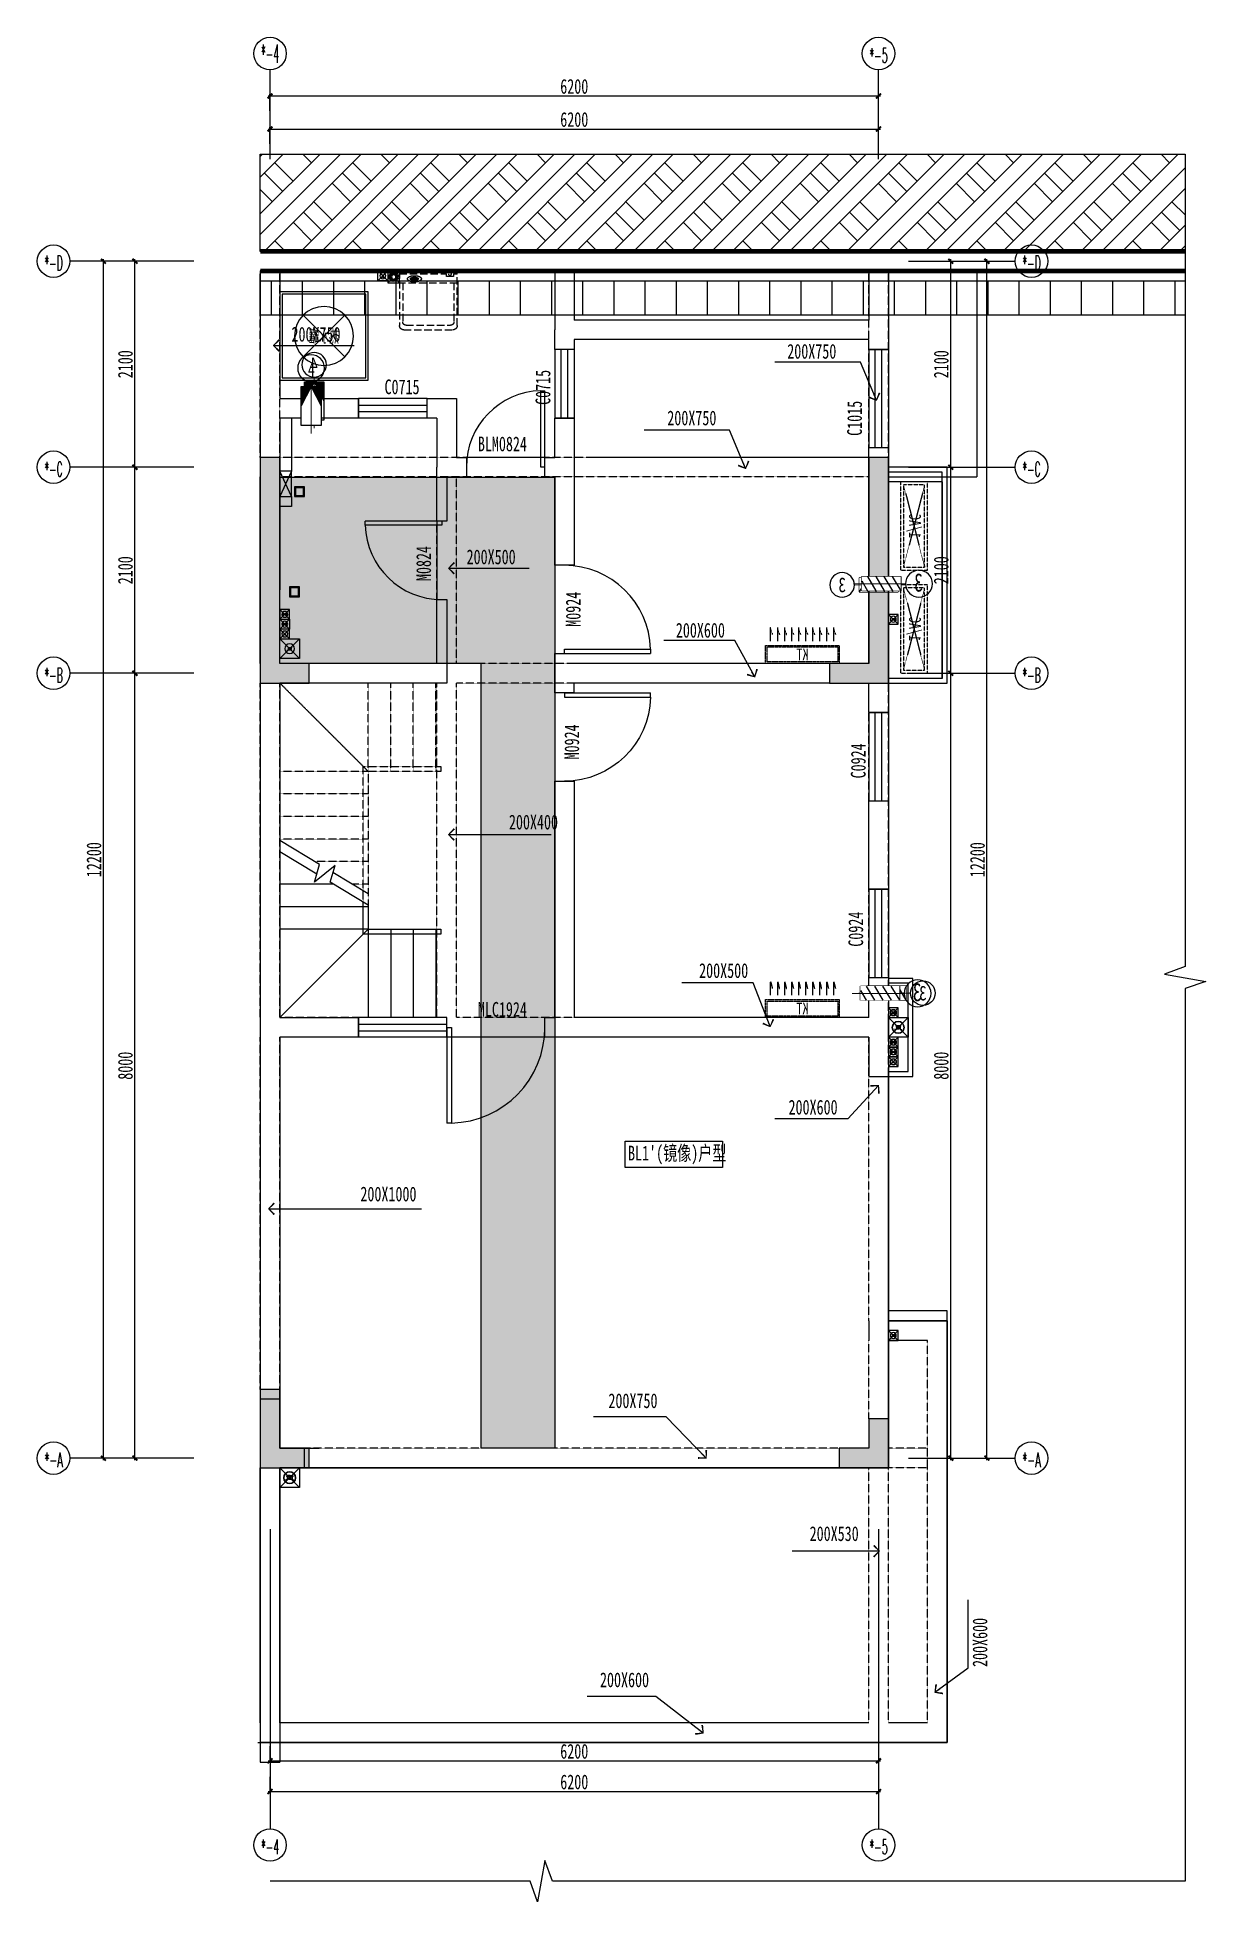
# Model space of a CAD drawing. Extents: x -255202 to 66368, y -6372500 to 603.
# Drawn here: x -177390 to -165486, y -3269212 to -3250208 of the extents above; entities that cross this region are included whole.
import ezdxf
from ezdxf.enums import TextEntityAlignment as Align

# ---------------------------------------------------------------- set-up
doc = ezdxf.new("R2010")
doc.units = 0
doc.header["$LTSCALE"] = 10
doc.header["$MEASUREMENT"] = 0
for name, pattern in [('CONTINOUS', [0]), ('DASH', [0.35, 0.25, -0.1]), ('改L~-3.2D$0$$0$DASH', [0.35, 0.25, -0.1]), ('改L~-3.2D$0$__DASH', [0.35, 0.25, -0.1]), ('改L~-3.2D$0$CONTINOUS', [0]), ('改L~-3.2D$0$DASH', [0.35, 0.25, -0.1]), ('改L~-3.2D$0$HIDDEN', [0.375, 0.25, -0.125]), ('改L~-3.2D$0$L~1D$0$DASH', [0.35, 0.25, -0.1])]:
    doc.linetypes.add(name, pattern=pattern)
for name, color, linetype, lineweight in [('6-L13六联排模板图-0.050$0$G2-轮廓线', 3, 'Continuous', 25), ('改BL1~-3.2D$0$GPS-辅助', 252, 'Continuous', 18), ('改L~-3.2D$0$GPS-辅助', 252, 'Continuous', 18), ('改L~1D$0$GPS-辅助', 252, 'Continuous', 18)]:
    doc.layers.add(name, color=color, linetype=linetype, lineweight=lineweight)
for name, color, linetype in [('A-DIM（轴号轴线尺寸）', 3, 'Continuous'), ('A-HACH（图案填充）', 8, 'Continuous'), ('A-HATH', 8, 'Continuous'), ('A-MARK（制图符号）', 8, 'Continuous'), ('A-WALL-stru（结构墙柱）', 10, 'Continuous'), ('A-建筑墙体', 255, 'Continuous'), ('A-户型编号', 2, 'Continuous'), ('AXIS_TEXT', 7, 'Continuous'), ('D-挡墙', 6, 'Continuous'), ('DIM【标注】', 149, 'Continuous'), ('G-BEAM', 4, 'DASH'), ('G-BEAM_CON', 4, 'Continuous'), ('G-WALL', 50, 'Continuous'), ('G-WALL_HATCH', 33, 'Continuous'), ('J-地漏', 67, 'Continuous'), ('P-排水', 173, 'Continuous'), ('W-文字', 67, 'Continuous'), ('孔洞', 53, 'Continuous'), ('改BL1~-3.2D$0$A-EQU-water(水留洞及注释)', 140, 'Continuous'), ('改L~-3.2(-6)Z$0$孔洞', 53, 'Continuous'), ('改L~-3.2D$0$0-百叶', 2, 'Continuous'), ('改L~-3.2D$0$A-EQU-water(水留洞及注释)', 140, 'Continuous'), ('改L~-3.2D$0$A-LIFT-strs（楼电梯）', 2, 'Continuous'), ('改L~-3.2D$0$A-LINE-1（落差看线）', 21, 'Continuous'), ('改L~-3.2D$0$A-WALL（砌体墙）', 4, 'Continuous'), ('改L~-3.2D$0$A-WIND（门窗）', 2, 'Continuous'), ('改L~-3.2D$0$CK-卫生间排气穿孔', 53, 'Continuous'), ('改L~-3.2D$0$CK-空调穿孔', 53, 'Continuous'), ('改L~-3.2D$0$CK-穿孔编号', 3, 'Continuous'), ('改L~-3.2D$0$D-挡墙', 6, 'Continuous'), ('改L~-3.2D$0$J-地漏', 67, 'Continuous'), ('改L~-3.2D$0$J-平面活动家具', 33, '改L~-3.2D$0$HIDDEN'), ('改L~-3.2D$0$J-空调内机', 212, '改L~-3.2D$0$DASH'), ('改L~-3.2D$0$J-空调外机', 213, '改L~-3.2D$0$DASH'), ('改L~-3.2D$0$J-空调字', 3, '改L~-3.2D$0$DASH'), ('改L~-3.2D$0$J-结构降板', 250, 'Continuous'), ('改L~-3.2D$0$P-COND-SILO', 161, '改L~-3.2D$0$CONTINOUS'), ('改L~-3.2D$0$P-水管', 161, '改L~-3.2D$0$CONTINOUS'), ('改L~1D$0$A-EQU-water(水留洞及注释)', 140, 'Continuous')]:
    doc.layers.add(name, color=color, linetype=linetype)
doc.layers.add('改BL1~-3.2D$0$-GPS-辅助', color=252, linetype='Continuous', lineweight=18, plot=False)
doc.layers.add('改L~-3.2D$0$-GPS-辅助', color=252, linetype='Continuous', lineweight=18, plot=False)
doc.styles.add('_TCH_AXIS', font='COMPLEX', dxfattribs={"bigfont": 'GBCBIG'})
doc.styles.add('arch', font='romans.shx', dxfattribs={"width": 0.75})
doc.styles.add('COMPLEX', font='COMPLEX')
doc.styles.add('改BL1~-3.2D$0$_TCH_DIM', font='SIMPLEX', dxfattribs={"bigfont": 'GBCBIG'})
doc.styles.add('改L~-3.2(-6)Z$0$样式222', font='', dxfattribs={"width": 0.7})
doc.styles.add('改L~-3.2D$0$_TCH_DIM', font='SIMPLEX', dxfattribs={"bigfont": 'GBCBIG'})
doc.styles.add('改L~-3.2D$0$C_南_（全）$0$85㎡户型$0$R_3#_W', font='GBENOR', dxfattribs={"bigfont": 'GBCBIG'})
doc.styles.add('改L~-3.2D$0$L~1D$0$黑体', font='simhei.ttf')
doc.styles.add('改L~-3.2D$0$REALCAD', font='realsz.shx', dxfattribs={"width": 0.75, "bigfont": 'realhz.shx'})
doc.styles.add('改L~-3.2D$0$Standard', font='gbenor.shx', dxfattribs={"bigfont": 'gbcbig.shx'})
doc.styles.add('改L~1D$0$_TCH_DIM', font='SIMPLEX', dxfattribs={"bigfont": 'GBCBIG'})
doc.styles.add('样式222', font='', dxfattribs={"width": 0.7})
doc.styles.add('细黑体', font='', dxfattribs={"width": 0.7})
doc.styles.get('改L~-3.2(-6)Z$0$样式222').set_extended_font_data('STXihei')
doc.styles.get('样式222').set_extended_font_data('STXihei')
doc.styles.get('细黑体').set_extended_font_data('STXihei')
doc.linetypes.add('改L~-3.2D$0$给水', pattern='A,50,["J",改L~-3.2D$0$Standard,S=2,R=0,X=1.1,Y=-1],-4', length=54)
doc.dimstyles.new('DK-50', dxfattribs={"dimscale": 50, "dimtxt": 3, "dimasz": 1, "dimexe": 0.4, "dimexo": 0.4, "dimgap": 0.4, "dimtad": 1, "dimtoh": 1, "dimdec": 0, "dimrnd": 5, "dimdsep": 46, "dimtxsty": '样式222', "dimblk": 'ARCHTICK', "dimcen": 3, "dimdle": 0.4, "dimclrd": 149, "dimclre": 149, "dimclrt": 149, "dimadec": 0, "dimazin": 0, "dimtfac": 1, "dimtdec": 0, "dimtix": 1, "dimtmove": 2, "dimatfit": 3, "dimldrblk": 'ARCHTICK', "dimfxl": 3, "dimfxlon": 1, "dimtvp": 1, "dimtolj": 1, "dimtzin": 0, "dimarcsym": 0})
doc.dimstyles.new('TC-DIM', dxfattribs={"dimscale": 0, "dimtxt": 2.5, "dimasz": 1.2, "dimexe": 1.2, "dimexo": 0, "dimgap": 0.5, "dimtad": 1, "dimdec": 0, "dimlfac": -1, "dimzin": 9, "dimdsep": 46, "dimtxsty": 'arch', "dimblk1": 'ARCHTICK', "dimblk2": 'ARCHTICK', "dimsah": 1, "dimcen": 2, "dimdle": 1.2, "dimclrd": 67, "dimclre": 67, "dimclrt": 67, "dimadec": 0, "dimazin": 0, "dimtfac": 1, "dimtdec": 0, "dimtmove": 0, "dimatfit": 3, "dimldrblk": 'ARCHTICK', "dimfxl": 8, "dimtolj": 1, "dimtzin": 0, "dimarcsym": 0})

msp = doc.modelspace()

# ---------------------------------------------------------------- texts
at = {"layer": 'A-户型编号', "color": 2, "style": '细黑体', "width": 0.7}
msp.add_text("BL1'(镜像)户型", height=150, dxfattribs=at).set_placement((-171370.9, -3261656.3, -2.8))
at = {"layer": 'Defpoints', "width": 0.705882}
for s, height, style, p in [('RMHL', 17, '改BL1~-3.2D$0$_TCH_DIM', (-168691.4, -3260558.8)), ('RML', 17, '改BL1~-3.2D$0$_TCH_DIM', (-168685.1, -3260458.8)), ('JL', 17, '改BL1~-3.2D$0$_TCH_DIM', (-168676.8, -3260658.8)), ('YTL', 42.5, '改L~1D$0$_TCH_DIM', (-174854.5, -3264911.5))]:
    msp.add_text(s, height=height, rotation=0.0025, dxfattribs=dict(at, style=style)).set_placement(p)

# ---------------------------------------------------------------- blocks, each defined once
blk = doc.blocks.new('改L~-3.2D$0$A$C2209759E')
at = {"layer": '改L~-3.2D$0$J-结构降板'}
h = blk.add_hatch(dxfattribs=at)
h.set_pattern_fill('STARS', color=256, scale=100)
h.set_pattern_definition([(0, (-2226685.32, 134670.69), (0, 137.4815), [79.375, -79.375]), (60, (-2226685.32, 134670.69), (-119.0624716, 68.74075), [79.375, -79.375]), (120, (-2226645.63, 134739.43), (-119.0624716, -68.74075), [79.375, -79.375])])
h.paths.add_polyline_path([(-2900, 2000), (-2900, -7900), (-2150, -7900), (-2150, 100), (-100, 100), (-100, 2000)])
blk.add_lwpolyline([(-2900, 2000), (-2900, -7900), (-2150, -7900), (-2150, 100), (-100, 100), (-100, 2000), (-2900, 2000)], close=True, dxfattribs=at)
blk = doc.blocks.new('改L~-3.2D$0$A$C3BF9012E')
at = {"layer": '改L~-3.2D$0$A-LIFT-strs（楼电梯）', "color": 250, "linetype": '改L~-3.2D$0$__DASH'}
for p, q in [((-1590, -900), (-1590, 0)), ((-1360, -900), (-1360, 0)), ((-1130, -900), (-1130, 0)), ((-900, -900), (0, 0)), ((-900, -900), (-900, 0)), ((-900, -900), (0, -900)), ((-900, -1130), (0, -1130)), ((-900, -1360), (0, -1360)), ((-900, -1590), (0, -1590)), ((-900, -1820), (-356, -1820)), ((-900, -2050), (-737, -2050))]:
    blk.add_line(p, q, dxfattribs=at)
at = {"layer": '改L~-3.2D$0$A-LIFT-strs（楼电梯）', "color": 250}
blk.add_line((-900, -946), (-900, -970), dxfattribs=at)
at = {"layer": '改L~-3.2D$0$A-LIFT-strs（楼电梯）', "color": 8}
for p, q in [((-405, -1849), (0, -1605)), ((-513, -2031), (-562, -1860)), ((-562, -1860), (-353, -2029)), ((-353, -2029), (-405, -1849)), ((-376, -1949), (0, -1722)), ((-900, -2148), (-541, -1932)), ((-900, -2265), (-513, -2031)), ((-544, -2050), (0, -2050)), ((-900, -2280), (0, -2280)), ((-1590, -2510), (-1590, -3410)), ((-1360, -2510), (-1360, -3410)), ((-1130, -2510), (-1130, -3410)), ((-900, -2510), (0, -3410)), ((-900, -2510), (-900, -3410)), ((-900, -2510), (0, -2510))]:
    blk.add_line(p, q, dxfattribs=at)
at = {"layer": '改L~-3.2D$0$A-LIFT-strs（楼电梯）', "color": 250, "linetype": '改L~-3.2D$0$__DASH'}
blk.add_lwpolyline([(-850, -2235), (-850, -850), (-1640, -850), (-1640, -900), (-900, -900), (-900, -2265)], dxfattribs=at)
at = {"layer": '改L~-3.2D$0$A-LIFT-strs（楼电梯）', "color": 8}
blk.add_lwpolyline([(-900, -2265), (-900, -2510), (-1640, -2510), (-1640, -2560), (-850, -2560), (-850, -2235)], dxfattribs=at)
blk = doc.blocks.new('改L~-3.2D$0$A$C0B5C7788')
at = {"layer": '改L~-3.2D$0$GPS-辅助'}
for p, q in [((-100, 100), (100, -100)), ((100, 100), (-100, -100))]:
    blk.add_line(p, q, dxfattribs=at)
blk.add_lwpolyline([(-100, -100), (100, -100), (100, 100), (-100, 100)], close=True, dxfattribs=at)
blk = doc.blocks.new('改L~-3.2D$0$A$C39934D8D')
at = {"layer": '改L~-3.2D$0$0-百叶'}
for points in [[(0, 3990), (-250, 3990), (-250, 4990), (0, 4990)], [(0, 4040), (-200, 4040), (-200, 4940), (0, 4940)]]:
    blk.add_lwpolyline(points, dxfattribs=at)
at = {"layer": '改L~-3.2D$0$A-EQU-water(水留洞及注释)', "linetype": 'Continuous'}
for centre, radius in [((-50, 8650), 30), ((6150, 8700), 30), ((6150, 8600), 30), ((6150, 8500), 30), ((-50, 4640), 30), ((-100, 4490), 60), ((-50, 4340), 30), ((-50, 4240), 30), ((-50, 4140), 30), ((-50, 1350), 30), ((6100, -100), 60)]:
    blk.add_circle(centre, radius, dxfattribs=at)
at = {"layer": '改L~-3.2D$0$P-COND-SILO'}
blk.add_circle((6100, 8350), 50, dxfattribs=at)
at = {"layer": 'Defpoints'}
blk.add_blockref('改L~-3.2D$0$A$C0B5C7788', (6100, -100), dxfattribs=at)
at = {"layer": '改L~-3.2D$0$-GPS-辅助', "xscale": -0.5, "yscale": 0.5, "zscale": 0.5}
for p in [(6150, 8700), (6150, 8500)]:
    blk.add_blockref('改L~-3.2D$0$A$C0B5C7788', p, dxfattribs=at)
at = {"layer": '改L~-3.2D$0$-GPS-辅助', "yscale": 0.5, "zscale": 0.5}
for p, xscale, rotation in [((-50, 8650), -0.5, 359.9974983528217), ((6150, 8600), 0.5, 180), ((-50, 4640), -0.5, 359.9974983528217), ((-50, 4340), -0.5, 359.9974983528217), ((-50, 4240), -0.5, 359.9974983528217), ((-50, 4140), -0.5, 359.9974983528217), ((-50, 1350), -0.5, 359.9974983528217)]:
    blk.add_blockref('改L~-3.2D$0$A$C0B5C7788', p, dxfattribs=dict(at, xscale=xscale, rotation=rotation))
at = {"layer": '改L~-3.2D$0$-GPS-辅助', "extrusion": (0, 0, -1), "xscale": -1, "zscale": -1, "rotation": 180}
blk.add_blockref('改L~-3.2D$0$A$C0B5C7788', (-6100, 8350), dxfattribs=at)
at = {"layer": '改L~-3.2D$0$-GPS-辅助'}
blk.add_blockref('改L~-3.2D$0$A$C0B5C7788', (-100, 4490), dxfattribs=at)
at = {"layer": 'Defpoints', "style": '改L~-3.2D$0$_TCH_DIM', "width": 0.705882}
for s, height, p in [('NL', 25.5, (-65, 8637)), ('RMHL', 17, (6127, 8592)), ('RML', 17, (6134, 8692)), ('WL', 34, (6079, 8333)), ('JL', 17, (6142, 8492)), ('NL', 25.5, (-65, 4627)), ('WL', 42.5, (-126, 4469)), ('RMHL', 17, (-73, 4232)), ('RML', 17, (-66, 4332)), ('JL', 17, (-58, 4132)), ('NL', 25.5, (-65, 1337)), ('YTL', 42.5, (6064, -121))]:
    blk.add_text(s, height=height, rotation=359.9975, dxfattribs=at).set_placement(p)
blk = doc.blocks.new('改L~-3.2D$0$空调室内机示意')
at = {"layer": '改L~-3.2D$0$J-空调内机', "ltscale": 0.1}
for p, q in [((-319, 365), (-336, 295)), ((-319, 227), (-319, 365)), ((-248, 365), (-265, 295)), ((-248, 227), (-248, 365)), ((-176, 365), (-193, 295)), ((-176, 227), (-176, 365)), ((-105, 365), (-122, 295)), ((-105, 227), (-105, 365)), ((-34, 365), (-51, 295)), ((-34, 227), (-34, 365)), ((38, 365), (21, 295)), ((38, 227), (38, 365)), ((109, 365), (92, 295)), ((109, 227), (109, 365)), ((181, 365), (164, 295)), ((181, 227), (181, 365)), ((252, 365), (235, 295)), ((252, 227), (252, 365)), ((324, 365), (307, 295)), ((324, 227), (324, 365))]:
    blk.add_line(p, q, dxfattribs=at)
at = {"layer": '改L~-3.2D$0$J-空调内机', "ltscale": 0.35}
blk.add_lwpolyline([(-375, 0), (375, 0), (375, 183), (-375, 183), (-375, 0)], dxfattribs=at)
blk.add_lwpolyline([(-360, 15), (360, 15), (360, 169), (-360, 169)], close=True, dxfattribs=at)
at = {"layer": '改L~-3.2D$0$J-空调字', "linetype": 'Continuous', "style": '改L~-3.2D$0$L~1D$0$黑体', "width": 0.75}
blk.add_attdef('KT', text='', height=120, dxfattribs=at).set_placement((0, 92), align=Align.MIDDLE)
blk = doc.blocks.new('改L~-3.2D$0$空调室外机示意')
at = {"layer": '改L~-3.2D$0$J-空调外机', "linetype": '改L~-3.2D$0$L~1D$0$DASH', "ltscale": 0.5}
for p, q in [((420, 246), (-420, 30)), ((420, 30), (-420, 246))]:
    blk.add_line(p, q, dxfattribs=at)
for points in [[(450, 0), (-450, 0), (-450, 276), (450, 276)], [(420, 30), (-420, 30), (-420, 246), (420, 246)]]:
    blk.add_lwpolyline(points, close=True, dxfattribs=at)
at = {"layer": '改L~-3.2D$0$J-空调字', "linetype": 'Continuous', "style": '改L~-3.2D$0$L~1D$0$黑体', "width": 0.75}
blk.add_attdef('1/AC', text='', height=120, dxfattribs=at).set_placement((0, 138), align=Align.MIDDLE)
blk = doc.blocks.new('改L~-3.2D$0$A$C7B844A91')
blk.add_wipeout([(-267, 56), (-267, -56), (-47, -56), (-47, 56)]).dxf.layer = '改L~-3.2D$0$CK-卫生间排气穿孔'
at = {"layer": '改L~-3.2D$0$CK-卫生间排气穿孔', "linetype": 'ByBlock'}
h = blk.add_hatch(color=256, dxfattribs=at)
h.paths.add_polyline_path([(-157, 56), (-267, 56), (-267, 0)])
h.paths.add_polyline_path([(-267, 0), (-267, -56), (-157, -56)])
for q in [(-157, 56), (-157, -56)]:
    blk.add_line((-267, 0), q, dxfattribs=at)
at = {"layer": '改L~-3.2D$0$CK-卫生间排气穿孔', "const_width": 5}
blk.add_lwpolyline([(-294, 0), (0, 0)], dxfattribs=at)
at = {"layer": '改L~-3.2D$0$CK-卫生间排气穿孔'}
blk.add_lwpolyline([(-267, 56), (-267, -56), (-47, -56), (-47, 56)], close=True, dxfattribs=at)
blk = doc.blocks.new('改L~-3.2D$0$A$C2C63503A')
at = {"layer": '改L~-3.2D$0$CK-卫生间排气穿孔', "linetype": 'ByBlock'}
blk.add_circle((0, 647), 125, dxfattribs=at)
at = {"layer": '改L~-3.2D$0$CK-卫生间排气穿孔', "xscale": 1.773664375054063, "yscale": 1.773664375054063, "zscale": 1.773664375054063, "rotation": 270}
blk.add_blockref('改L~-3.2D$0$A$C7B844A91', (0, 0), dxfattribs=at)
at = {"layer": '改L~-3.2D$0$CK-穿孔编号', "color": 1, "style": '改L~-3.2D$0$L~1D$0$黑体', "width": 0.75}
blk.add_attdef('X', text='', height=150, dxfattribs=at).set_placement((0, 647), align=Align.MIDDLE)
blk = doc.blocks.new('改L~-3.2D$0$A$C1D2C4AAC1')
at = {"layer": '改L~-3.2D$0$CK-空调穿孔'}
blk.add_lwpolyline([(22, -12), (22, 68), (242, 68), (242, -12)], close=True, dxfattribs=at)
blk.add_wipeout([(22, -12), (22, 68), (242, 68), (242, -12)]).dxf.layer = '改L~-3.2D$0$CK-空调穿孔'
at = {"layer": '改L~-3.2D$0$CK-空调穿孔', "const_width": 5}
blk.add_lwpolyline([(-5, 29), (289, 29)], dxfattribs=at)
blk = doc.blocks.new('改L~-3.2D$0$主卧室孔洞')
at = {"layer": '改L~-3.2D$0$CK-空调穿孔', "xscale": -1, "rotation": 180}
blk.add_blockref('改L~-3.2D$0$A$C1D2C4AAC1', (271, -8600), dxfattribs=at)
at = {"layer": '改L~-3.2D$0$CK-空调穿孔'}
for p, q in [((341, -8588), (293, -8668)), ((388, -8588), (340, -8668)), ((434, -8588), (386, -8668)), ((481, -8588), (433, -8668)), ((513, -8612), (480, -8668))]:
    blk.add_line(p, q, dxfattribs=at)
blk = doc.blocks.new('改L~-3.2D$0$A$C70BD4A89')
at = {"layer": '改L~-3.2D$0$CK-空调穿孔', "color": 3}
blk.add_circle((656, 0), 125, dxfattribs=at)
at = {"layer": '改L~-3.2D$0$CK-穿孔编号', "color": 1, "style": '改L~-3.2D$0$L~1D$0$黑体', "width": 0.75}
blk.add_attdef('X', text='', height=150, dxfattribs=at).set_placement((656, 0), align=Align.MIDDLE)
at = {"layer": '改L~-3.2D$0$CK-空调穿孔', "color": 3, "extrusion": (0, 0, -1), "xscale": 1.80468753947396, "yscale": 1.80468753947396, "zscale": -1.80468753947396}
blk.add_blockref('改L~-3.2D$0$主卧室孔洞', (-1011, 15572), dxfattribs=at)
blk = doc.blocks.new('改L~-3.2D$0$A$C14A5275C')
at = {"layer": '改L~-3.2D$0$CK-卫生间排气穿孔'}
for name, p, values in [('改L~-3.2D$0$A$C2C63503A', (16246, 2617), {'X': '4'}), ('改L~-3.2D$0$A$C70BD4A89', (10211, 1020), {'X': '3'}), ('改L~-3.2D$0$空调室内机示意', (11271, 220), {'KT': 'KT'}), ('改L~-3.2D$0$空调室内机示意', (11271, -3390), {'KT': 'KT'})]:
    blk.add_blockref(name, p, dxfattribs=at).add_auto_attribs(values)
ref = blk.add_blockref('改L~-3.2D$0$A$C70BD4A89', (10700, -3141), dxfattribs=dict(at, xscale=-1))
ref.add_attrib('X', '3', dxfattribs={"layer": '改L~-3.2D$0$CK-穿孔编号', "color": 1, "height": 150, "style": '改L~-3.2D$0$L~1D$0$黑体', "width": 0.75}).set_placement((10044, -3141), align=Align.MIDDLE)
at = {"layer": '改L~-3.2D$0$0-百叶'}
for points in [[(10396, 20), (9796, 20), (9796, 2220), (10396, 2220)], [(10396, 70), (9846, 70), (9846, 2170), (10396, 2170)]]:
    blk.add_lwpolyline(points, dxfattribs=at)
at = {"layer": '改L~-3.2D$0$CK-卫生间排气穿孔', "rotation": 90}
for p in [(10272, 1620), (10272, 570)]:
    blk.add_blockref('改L~-3.2D$0$空调室外机示意', p, dxfattribs=at).add_auto_attribs({'1/AC': '1/AC'})
blk = doc.blocks.new('改L~-3.2D$0$A$C0BE90948')
at = {"color": 1}
for p, q in [((238, -662), (662, -238)), ((238, -238), (662, -662))]:
    blk.add_line(p, q, dxfattribs=at)
for points in [[(0, 0), (900, 0), (900, -900), (0, -900)], [(25, -25), (875, -25), (875, -875), (25, -875)]]:
    blk.add_lwpolyline(points, close=True, dxfattribs=at)
blk.add_circle((450, -450), 300, dxfattribs=at)
at = {"color": 1, "style": '改L~-3.2D$0$REALCAD', "width": 0.75}
blk.add_text('热水罐', height=144, dxfattribs=at).set_placement((450, -450), align=Align.MIDDLE)
blk = doc.blocks.new('改L~-3.2D$0$65R')
at = {"color": 67, "linetype": 'ByBlock'}
for p, q in [((49121.65, -8582.82), (49123.65, -8582.82)), ((49121.65, -8584.82), (49121.65, -8582.82)), ((49123.65, -8582.82), (49123.65, -8584.82)), ((49123.65, -8584.82), (49121.65, -8584.82))]:
    blk.add_line(p, q, dxfattribs=at)
at = {"color": 250, "ltscale": 10}
for p, q in [((49121.65, -8582.83), (49122.11, -8583.28)), ((49122.65, -8583.16), (49122.65, -8583.36)), ((49123.65, -8582.83), (49123.2, -8583.28)), ((49122.11, -8584.37), (49121.65, -8584.83)), ((49121.98, -8583.83), (49122.18, -8583.83)), ((49122.18, -8583.35), (49122.32, -8583.49)), ((49122.18, -8584.3), (49122.32, -8584.16)), ((49122.65, -8584.5), (49122.65, -8584.3)), ((49123.13, -8583.35), (49122.99, -8583.49)), ((49123.13, -8584.3), (49122.99, -8584.16)), ((49123.32, -8583.83), (49123.12, -8583.83)), ((49123.2, -8584.37), (49123.65, -8584.83))]:
    blk.add_line(p, q, dxfattribs=at)
at = {"color": 67}
for p, q in [((49121.9, -8583.68), (49121.73, -8583.68)), ((49121.73, -8583.68), (49121.73, -8583.98)), ((49121.9, -8583.98), (49121.73, -8583.98))]:
    blk.add_line(p, q, dxfattribs=at)
at = {"color": 250, "ltscale": 10}
for radius in [0.67, 0.47]:
    blk.add_circle((49122.65, -8583.83), radius, dxfattribs=at)
at = {"color": 67}
blk.add_circle((49122.65, -8583.83), 0.37, dxfattribs=at)
blk.add_arc((49122.65, -8583.83), 0.77, 191.2333, 168.7667, dxfattribs=at)
at = {"color": 250, "ltscale": 10}
blk.add_arc((49123.42, -8583.83), 0.1, 266.2769, 93.7231, dxfattribs=at)
blk = doc.blocks.new('改L~-3.2D$0$洗衣机')
at = {"color": 33, "linetype": '改L~-3.2D$0$$0$DASH', "ltscale": 30, "extrusion": (0, 0, -1)}
for p, q in [((8858, -13679), (9444, -13679)), ((8858, -13679), (8858, -14236)), ((9444, -14236), (9444, -13679)), ((8858, -13709), (9337, -13709)), ((9444, -13802), (8858, -13802)), ((8890, -13801), (8890, -14198)), ((9337, -13735), (9337, -13709)), ((9408, -13735), (9337, -13735)), ((9408, -13709), (9444, -13709)), ((9408, -13709), (9408, -13735)), ((9412, -13801), (9412, -14198)), ((8924, -14232), (9378, -14232)), ((8900, -14279), (9402, -14279))]:
    blk.add_line(p, q, dxfattribs=at)
at = {"color": 252, "linetype": '改L~-3.2D$0$$0$DASH', "ltscale": 30, "extrusion": (0, 0, -1)}
for p, q in [((8968, -13754), (8968, -13763)), ((8983, -13775), (8983, -13761)), ((8983, -13761), (9037, -13761)), ((9037, -13775), (8983, -13775)), ((9037, -13761), (9037, -13775)), ((9046, -13753), (9046, -13763))]:
    blk.add_line(p, q, dxfattribs=at)
blk.add_circle((-9371, -13709), 14.9, dxfattribs=at)
for centre, radius, start, end in [((-8955, -13759), 16.2, 360, 41.9599), ((-8955, -13759), 16.2, 318.0401, 0), ((-8981, -13782), 50.9, 41.9599, 65.2655), ((-8981, -13736), 50.9, 294.7345, 318.0401), ((-8998, -13820), 92.2, 65.2655, 79.1967), ((-8998, -13698), 92.2, 280.8033, 294.7345), ((-8972, -13754), 3.43, 360, 58.0894), ((-8972, -13763), 3.43, 360, 58.0894), ((-8972, -13763), 3.43, 301.9106, 0), ((-8989, -13781), 35.1, 58.0894, 75.5369), ((-8989, -13789), 35.1, 58.0894, 75.5369), ((-8989, -13736), 35.1, 284.4631, 301.9106), ((-9000, -13824), 80.2, 75.5369, 83.9017), ((-9000, -13833), 80.2, 75.5369, 83.9017), ((-9000, -13692), 80.2, 282.4611, 284.4631), ((-9009, -13880), 153, 79.1967, 90), ((-9009, -13639), 153, 270, 280.8033), ((-9007, -13894), 151, 83.9017, 90), ((-9007, -13903), 151, 83.9017, 90), ((-9007, -13894), 151, 90, 96.0983), ((-9007, -13903), 151, 90, 96.0983), ((-9009, -13880), 153, 90, 100.8033), ((-9009, -13639), 153, 259.1967, 270), ((-9015, -13824), 80.2, 96.0983, 104.4631), ((-9015, -13833), 80.2, 96.0983, 104.4631), ((-9026, -13781), 35.1, 104.4631, 121.9106), ((-9026, -13789), 35.1, 104.4631, 121.9106), ((-9026, -13736), 35.1, 238.0894, 251.0845), ((-9021, -13820), 92.2, 100.8033, 114.7345), ((-9021, -13698), 92.2, 245.2655, 259.1967), ((-9043, -13754), 3.43, 121.9106, 180), ((-9043, -13763), 3.43, 121.9106, 180), ((-9043, -13763), 3.43, 180, 238.0894), ((-9043, -13754), 3.43, 180, 197.9454), ((-9038, -13782), 50.9, 114.7345, 138.0401), ((-9038, -13736), 50.9, 221.9599, 245.2655), ((-9064, -13759), 16.2, 138.0401, 180), ((-9064, -13759), 16.2, 180, 221.9599)]:
    blk.add_arc(centre, radius, start, end, dxfattribs=at)
at = {"color": 33, "linetype": '改L~-3.2D$0$$0$DASH', "ltscale": 30, "extrusion": (0, 0, -1)}
for centre, radius, start, end in [((-8900, -14236), 42.5, 270, 0), ((-8924, -14198), 34, 270, 0), ((-9378, -14198), 34, 180, 270), ((-9402, -14236), 42.5, 180, 270)]:
    blk.add_arc(centre, radius, start, end, dxfattribs=at)
at = {"color": 33, "linetype": '改L~-3.2D$0$$0$DASH', "ltscale": 30, "extrusion": (0, 0, -1), "style": '改L~-3.2D$0$C_南_（全）$0$85㎡户型$0$R_3#_W', "width": 0.8, "flags": 9}
for tag in ['YSIZE', 'XSIZE']:
    blk.add_attdef(tag, (-9151, -13679), '', height=0.425, dxfattribs=at)
blk = doc.blocks.new('改L~-3.2D$0$洗衣机地漏插座')
at = {"layer": '改L~-3.2D$0$J-平面活动家具', "xscale": -1, "rotation": 270}
blk.add_blockref('改L~-3.2D$0$洗衣机', (-38035, -474810), dxfattribs=at)
blk = doc.blocks.new('改L~-3.2D$0$A$C1EAE0AD0')
at = {"layer": '改L~-3.2D$0$P-水管', "linetype": '改L~-3.2D$0$给水'}
blk.add_circle((-1050, -50), 30, dxfattribs=at)
blk.add_circle((-1050, -50), 30, dxfattribs=at)
blk.add_blockref('改L~-3.2D$0$A$C0BE90948', (-900, -213))
at = {"layer": '改L~-3.2D$0$GPS-辅助', "xscale": 0.5, "yscale": 0.5, "zscale": 0.5, "rotation": 270}
blk.add_blockref('改L~-3.2D$0$A$C0B5C7788', (-1050, -50), dxfattribs=at)
blk.add_blockref('改L~-3.2D$0$A$C0B5C7788', (-1050, -50), dxfattribs=at)
at = {"layer": '改L~-3.2D$0$J-地漏', "color": 67, "linetype": 'ByBlock', "xscale": 60.00000000000009, "yscale": 60.00000000000009, "zscale": 60.00000000000009}
blk.add_blockref('改L~-3.2D$0$65R', (-2948519, 514969), dxfattribs=at)
at = {"layer": '改L~-3.2D$0$J-平面活动家具', "rotation": 90}
blk.add_blockref('改L~-3.2D$0$洗衣机地漏插座', (-467172, 51714), dxfattribs=at)
at = {"layer": 'Defpoints', "style": '改L~-3.2D$0$_TCH_DIM', "width": 0.5}
blk.add_text('JL', height=30, rotation=360, dxfattribs=at).set_placement((-1050, -50), align=Align.MIDDLE)
blk = doc.blocks.new('改L~-3.2D$0$$DorLib2D$00000001')
for p, q in [((0.45, 0.975), (0.5, 0.975)), ((0.45, 0), (0.45, 0.975)), ((0.5, 0), (0.5, 0.975)), ((0.5, 0), (0.45, 0))]:
    blk.add_line(p, q)
at = {"lineweight": 13}
blk.add_arc((0.475, 0), 0.975, 91.4693, 180, dxfattribs=at)
blk = doc.blocks.new('改L~-3.2D$0$$TCHSYS$WIN2D')
for p, q in [((-0.5, 0.5), (0.5, 0.5)), ((-0.5, 0.5), (-0.5, -0.5)), ((0.5, 0.5), (0.5, -0.5)), ((0.5, 0.167), (-0.5, 0.167)), ((0.5, -0.167), (-0.5, -0.167)), ((-0.5, -0.5), (0.5, -0.5))]:
    blk.add_line(p, q)
blk = doc.blocks.new('_ArchTick')
at = {"color": 0, "linetype": 'ByBlock', "const_width": 0.4}
blk.add_lwpolyline([(-0.5, -0.5), (0.5, 0.5)], dxfattribs=at)
blk = doc.blocks.new('z')
at = {"color": 67}
blk.add_line((0, 0), (-1, 0), dxfattribs=at)
blk.add_lwpolyline([(-0.97, 0.97, 0.299, 0.174, 0), (0, 0, 0.174, 0.299, 0), (-0.97, -0.97, 0.299, 0.299, 0)], format="xyseb", dxfattribs=at)
blk = doc.blocks.new('WSJDIL')
h = blk.add_hatch()
h.set_pattern_fill('ANSI32,_O', color=8, scale=0.5)
h.set_pattern_definition([(45, (0, 0), (-0.132582521, 0.132582521), []), (45, (0.08839, 0), (-0.132582521, 0.132582521), [])])
h.paths.add_polyline_path([(-969.64, 1028.22), (-967.64, 1028.22), (-967.64, 1026.22), (-969.64, 1026.22)])
h.paths.add_polyline_path([(-969.44, 1028.02), (-967.84, 1028.02), (-967.84, 1026.42), (-969.44, 1026.42)], flags=16)
at = {"color": 67}
for points in [[(-969.64, 1028.22), (-967.64, 1028.22), (-967.64, 1026.22), (-969.64, 1026.22)], [(-969.44, 1028.02), (-967.84, 1028.02), (-967.84, 1026.42), (-969.44, 1026.42)]]:
    blk.add_lwpolyline(points, close=True, dxfattribs=at)
blk = doc.blocks.new('*U62')
at = {"color": 48}
blk.add_lwpolyline([(22, -12), (22, 68), (242, 68), (242, -12)], close=True, dxfattribs=at)
blk.add_wipeout([(22, -12), (22, 68), (242, 68), (242, -12)])
at = {"color": 48, "const_width": 5}
blk.add_lwpolyline([(-5, 29), (289, 29)], dxfattribs=at)
blk = doc.blocks.new('改L~-3.2(-6)Z$0$主卧室孔洞')
at = {"color": 1, "xscale": -1, "rotation": 180}
blk.add_blockref('*U62', (271, -8600), dxfattribs=at)
at = {"color": 48, "linetype": 'ByBlock'}
for p, q in [((341, -8588), (293, -8668)), ((388, -8588), (340, -8668)), ((434, -8588), (386, -8668)), ((481, -8588), (433, -8668)), ((513, -8612), (480, -8668))]:
    blk.add_line(p, q, dxfattribs=at)
blk = doc.blocks.new('改L~-3.2(-6)Z$0$WDD')
at = {"layer": '改L~-3.2(-6)Z$0$孔洞', "color": 48, "linetype": 'ByBlock', "xscale": 1.80468753947396, "yscale": 1.80468753947396, "zscale": 1.80468753947396}
blk.add_blockref('改L~-3.2(-6)Z$0$主卧室孔洞', (-180207, -3307053, -7), dxfattribs=at)
at = {"layer": '改L~-3.2(-6)Z$0$孔洞', "color": 48, "linetype": 'ByBlock'}
blk.add_circle((-179864, -3322625, -7), 137, dxfattribs=at)
blk = doc.blocks.new('改L~-3.2(-6)Z$0$REWDD')
at = {"layer": '改L~-3.2(-6)Z$0$孔洞', "color": 48, "style": '改L~-3.2(-6)Z$0$样式222', "width": 0.7}
blk.add_text('3', height=187, rotation=90, dxfattribs=at).set_placement((-220552, -3336586), align=Align.RIGHT)
at = {"layer": '改L~-3.2(-6)Z$0$孔洞', "linetype": 'ByBlock', "rotation": 90}
blk.add_blockref('改L~-3.2(-6)Z$0$WDD', (-3543257, -3156772, 7), dxfattribs=at)
blk = doc.blocks.new('排气扇孔洞')
blk.add_wipeout([(290, -8794), (290, -8907), (510, -8907), (510, -8794)])
at = {"linetype": 'ByBlock'}
h = blk.add_hatch(color=48, dxfattribs=at)
h.paths.add_polyline_path([(400, -8794), (290, -8794), (290, -8850)])
h.paths.add_polyline_path([(290, -8850), (290, -8907), (400, -8907)])
at = {"color": 48, "linetype": 'ByBlock'}
for q in [(400, -8794), (400, -8907)]:
    blk.add_line((290, -8850), q, dxfattribs=at)
at = {"color": 48}
blk.add_lwpolyline([(290, -8794), (290, -8907), (510, -8907), (510, -8794)], close=True, dxfattribs=at)
at = {"color": 48, "const_width": 5}
blk.add_lwpolyline([(263, -8850), (557, -8850)], dxfattribs=at)
blk = doc.blocks.new('WEE')
at = {"layer": '孔洞', "color": 48, "linetype": 'ByBlock'}
blk.add_circle((-179864, -3323958, -7), 137, dxfattribs=at)
at = {"layer": '孔洞', "color": 48, "linetype": 'ByBlock', "xscale": 1.80468753947396, "yscale": 1.80468753947396, "zscale": 1.80468753947396}
blk.add_blockref('排气扇孔洞', (-180201, -3307986, -7), dxfattribs=at)
blk = doc.blocks.new('改L~1D$0$A$C0B5C7788')
at = {"layer": '改L~1D$0$GPS-辅助'}
for p, q in [((-100, 100), (100, -100)), ((100, 100), (-100, -100))]:
    blk.add_line(p, q, dxfattribs=at)
blk.add_lwpolyline([(-100, -100), (100, -100), (100, 100), (-100, 100)], close=True, dxfattribs=at)
blk = doc.blocks.new('改BL1~-3.2D$0$A$C0B5C7788')
at = {"layer": '改BL1~-3.2D$0$GPS-辅助'}
for p, q in [((-100, 100), (100, -100)), ((100, 100), (-100, -100))]:
    blk.add_line(p, q, dxfattribs=at)
blk.add_lwpolyline([(-100, -100), (100, -100), (100, 100), (-100, 100)], close=True, dxfattribs=at)
blk = doc.blocks.new('_AXISO')
blk.add_circle((0, 0), 0.5)
at = {"layer": 'AXIS_TEXT', "style": 'COMPLEX', "width": 1.041667}
blk.add_attdef('A', text='', height=0.56, dxfattribs=at).set_placement((-0.25, -0.28), (0.25, -0.28), align=Align.FIT)
blk = doc.blocks.new('*D1160')
at = {"layer": 'Defpoints', "color": 0, "transparency": 16777216}
for p in [(-101287, -3183301), (-107487, -3183919), (-101287, -3183919)]:
    blk.add_point(p, dxfattribs=at)
at = {"layer": 'DIM【标注】', "color": 149, "lineweight": -2, "transparency": 16777216}
for p, q in [((-107507, -3183301), (-101267, -3183301)), ((-107487, -3183451), (-107487, -3183281)), ((-101287, -3183451), (-101287, -3183281))]:
    blk.add_line(p, q, dxfattribs=at)
at = {"layer": 'DIM【标注】', "color": 149, "lineweight": -2, "transparency": 16777216, "xscale": 50, "yscale": 50, "zscale": 50, "rotation": 180}
blk.add_blockref('_ArchTick', (-107487, -3183301), dxfattribs=at)
at = {"layer": 'DIM【标注】', "color": 149, "lineweight": -2, "transparency": 16777216, "xscale": 50, "yscale": 50, "zscale": 50}
blk.add_blockref('_ArchTick', (-101287, -3183301), dxfattribs=at)
at = {"layer": 'DIM【标注】', "color": 149, "transparency": 16777216, "insert": (-104387, -3183204), "char_height": 150, "attachment_point": 5, "style": '样式222'}
blk.add_mtext('\\A1;6200', dxfattribs=at)
blk = doc.blocks.new('*D1161')
at = {"layer": 'Defpoints', "color": 0, "transparency": 16777216}
for p in [(-101287, -3183638), (-107487, -3183919), (-101287, -3183919)]:
    blk.add_point(p, dxfattribs=at)
at = {"layer": 'DIM【标注】', "color": 149, "lineweight": -2, "transparency": 16777216}
for p, q in [((-107487, -3183788), (-107487, -3183618)), ((-101287, -3183788), (-101287, -3183618)), ((-107507, -3183638), (-101267, -3183638))]:
    blk.add_line(p, q, dxfattribs=at)
at = {"layer": 'DIM【标注】', "color": 149, "lineweight": -2, "transparency": 16777216, "xscale": 50, "yscale": 50, "zscale": 50, "rotation": 180}
blk.add_blockref('_ArchTick', (-107487, -3183638), dxfattribs=at)
at = {"layer": 'DIM【标注】', "color": 149, "lineweight": -2, "transparency": 16777216, "xscale": 50, "yscale": 50, "zscale": 50}
blk.add_blockref('_ArchTick', (-101287, -3183638), dxfattribs=at)
at = {"layer": 'DIM【标注】', "color": 149, "transparency": 16777216, "insert": (-104387, -3183541), "char_height": 150, "attachment_point": 5, "style": '样式222'}
blk.add_mtext('\\A1;6200', dxfattribs=at)
blk = doc.blocks.new('*D1162')
at = {"layer": 'Defpoints', "color": 0, "transparency": 16777216}
for p in [(-107487, -3198172), (-101287, -3198172), (-101287, -3200583)]:
    blk.add_point(p, dxfattribs=at)
at = {"layer": 'DIM【标注】', "color": 149, "lineweight": -2, "transparency": 16777216}
for p, q in [((-107487, -3200433), (-107487, -3200603)), ((-101287, -3200433), (-101287, -3200603)), ((-107507, -3200583), (-101267, -3200583))]:
    blk.add_line(p, q, dxfattribs=at)
at = {"layer": 'DIM【标注】', "color": 149, "lineweight": -2, "transparency": 16777216, "xscale": 50, "yscale": 50, "zscale": 50, "rotation": 180}
blk.add_blockref('_ArchTick', (-107487, -3200583), dxfattribs=at)
at = {"layer": 'DIM【标注】', "color": 149, "lineweight": -2, "transparency": 16777216, "xscale": 50, "yscale": 50, "zscale": 50}
blk.add_blockref('_ArchTick', (-101287, -3200583), dxfattribs=at)
at = {"layer": 'DIM【标注】', "color": 149, "transparency": 16777216, "insert": (-104387, -3200486), "char_height": 150, "attachment_point": 5, "style": '样式222'}
blk.add_mtext('\\A1;6200', dxfattribs=at)
blk = doc.blocks.new('*D1163')
at = {"layer": 'Defpoints', "color": 0, "transparency": 16777216}
for p in [(-107487, -3198172), (-101287, -3198172), (-101287, -3200270)]:
    blk.add_point(p, dxfattribs=at)
at = {"layer": 'DIM【标注】', "color": 149, "lineweight": -2, "transparency": 16777216}
for p, q in [((-107487, -3200120), (-107487, -3200290)), ((-101287, -3200120), (-101287, -3200290)), ((-107507, -3200270), (-101267, -3200270))]:
    blk.add_line(p, q, dxfattribs=at)
at = {"layer": 'DIM【标注】', "color": 149, "lineweight": -2, "transparency": 16777216, "xscale": 50, "yscale": 50, "zscale": 50, "rotation": 180}
blk.add_blockref('_ArchTick', (-107487, -3200270), dxfattribs=at)
at = {"layer": 'DIM【标注】', "color": 149, "lineweight": -2, "transparency": 16777216, "xscale": 50, "yscale": 50, "zscale": 50}
blk.add_blockref('_ArchTick', (-101287, -3200270), dxfattribs=at)
at = {"layer": 'DIM【标注】', "color": 149, "transparency": 16777216, "insert": (-104387, -3200174), "char_height": 150, "attachment_point": 5, "style": '样式222'}
blk.add_mtext('\\A1;6200', dxfattribs=at)
blk = doc.blocks.new('*D1164')
at = {"layer": 'Defpoints', "color": 0, "transparency": 16777216}
for p in [(-100981, -3184985), (-100183, -3184985), (-100981, -3197185)]:
    blk.add_point(p, dxfattribs=at)
at = {"layer": 'DIM【标注】', "color": 149, "lineweight": -2, "transparency": 16777216}
for p, q in [((-100333, -3184985), (-100163, -3184985)), ((-100183, -3197205), (-100183, -3184965)), ((-100333, -3197185), (-100163, -3197185))]:
    blk.add_line(p, q, dxfattribs=at)
at = {"layer": 'DIM【标注】', "color": 149, "lineweight": -2, "transparency": 16777216, "xscale": 50, "yscale": 50, "zscale": 50}
for p, rotation in [((-100183, -3184985), 90), ((-100183, -3197185), 270)]:
    blk.add_blockref('_ArchTick', p, dxfattribs=dict(at, rotation=rotation))
at = {"layer": 'DIM【标注】', "color": 149, "transparency": 16777216, "insert": (-100279, -3191085), "char_height": 150, "attachment_point": 5, "rotation": 90, "style": '样式222'}
blk.add_mtext('\\A1;12200', dxfattribs=at)
blk = doc.blocks.new('*D1165')
at = {"layer": 'Defpoints', "color": 0, "transparency": 16777216}
for p in [(-100981, -3189185), (-100551, -3189185), (-100981, -3197185)]:
    blk.add_point(p, dxfattribs=at)
at = {"layer": 'DIM【标注】', "color": 149, "lineweight": -2, "transparency": 16777216}
for p, q in [((-100701, -3189185), (-100531, -3189185)), ((-100551, -3197205), (-100551, -3189165)), ((-100701, -3197185), (-100531, -3197185))]:
    blk.add_line(p, q, dxfattribs=at)
at = {"layer": 'DIM【标注】', "color": 149, "lineweight": -2, "transparency": 16777216, "xscale": 50, "yscale": 50, "zscale": 50}
for p, rotation in [((-100551, -3189185), 90), ((-100551, -3197185), 270)]:
    blk.add_blockref('_ArchTick', p, dxfattribs=dict(at, rotation=rotation))
at = {"layer": 'DIM【标注】', "color": 149, "transparency": 16777216, "insert": (-100648, -3193185), "char_height": 150, "attachment_point": 5, "rotation": 90, "style": '样式222'}
blk.add_mtext('\\A1;8000', dxfattribs=at)
blk = doc.blocks.new('*D1166')
at = {"layer": 'Defpoints', "color": 0, "transparency": 16777216}
for p in [(-100981, -3187085), (-100551, -3187085), (-100981, -3189185)]:
    blk.add_point(p, dxfattribs=at)
at = {"layer": 'DIM【标注】', "color": 149, "lineweight": -2, "transparency": 16777216}
for p, q in [((-100701, -3187085), (-100531, -3187085)), ((-100551, -3189205), (-100551, -3187065)), ((-100701, -3189185), (-100531, -3189185))]:
    blk.add_line(p, q, dxfattribs=at)
at = {"layer": 'DIM【标注】', "color": 149, "lineweight": -2, "transparency": 16777216, "xscale": 50, "yscale": 50, "zscale": 50}
for p, rotation in [((-100551, -3187085), 90), ((-100551, -3189185), 270)]:
    blk.add_blockref('_ArchTick', p, dxfattribs=dict(at, rotation=rotation))
at = {"layer": 'DIM【标注】', "color": 149, "transparency": 16777216, "insert": (-100648, -3188135), "char_height": 150, "attachment_point": 5, "rotation": 90, "style": '样式222'}
blk.add_mtext('\\A1;2100', dxfattribs=at)
blk = doc.blocks.new('*D1167')
at = {"layer": 'Defpoints', "color": 0, "transparency": 16777216}
for p in [(-100981, -3184985), (-100551, -3184985), (-100981, -3187085)]:
    blk.add_point(p, dxfattribs=at)
at = {"layer": 'DIM【标注】', "color": 149, "lineweight": -2, "transparency": 16777216}
for p, q in [((-100701, -3184985), (-100531, -3184985)), ((-100551, -3187105), (-100551, -3184965)), ((-100701, -3187085), (-100531, -3187085))]:
    blk.add_line(p, q, dxfattribs=at)
at = {"layer": 'DIM【标注】', "color": 149, "lineweight": -2, "transparency": 16777216, "xscale": 50, "yscale": 50, "zscale": 50}
for p, rotation in [((-100551, -3184985), 90), ((-100551, -3187085), 270)]:
    blk.add_blockref('_ArchTick', p, dxfattribs=dict(at, rotation=rotation))
at = {"layer": 'DIM【标注】', "color": 149, "transparency": 16777216, "insert": (-100648, -3186035), "char_height": 150, "attachment_point": 5, "rotation": 90, "style": '样式222'}
blk.add_mtext('\\A1;2100', dxfattribs=at)
blk = doc.blocks.new('*D1168')
at = {"layer": 'Defpoints', "color": 0, "transparency": 16777216}
for p in [(-109184, -3184985), (-108263, -3184985), (-108263, -3197185)]:
    blk.add_point(p, dxfattribs=at)
at = {"layer": 'DIM【标注】', "color": 149, "lineweight": -2, "transparency": 16777216}
for p, q in [((-109034, -3184985), (-109204, -3184985)), ((-109184, -3197205), (-109184, -3184965)), ((-109034, -3197185), (-109204, -3197185))]:
    blk.add_line(p, q, dxfattribs=at)
at = {"layer": 'DIM【标注】', "color": 149, "lineweight": -2, "transparency": 16777216, "xscale": 50, "yscale": 50, "zscale": 50}
for p, rotation in [((-109184, -3184985), 90), ((-109184, -3197185), 270)]:
    blk.add_blockref('_ArchTick', p, dxfattribs=dict(at, rotation=rotation))
at = {"layer": 'DIM【标注】', "color": 149, "transparency": 16777216, "insert": (-109280, -3191085), "char_height": 150, "attachment_point": 5, "rotation": 90, "style": '样式222'}
blk.add_mtext('\\A1;12200', dxfattribs=at)
blk = doc.blocks.new('*D1169')
at = {"layer": 'Defpoints', "color": 0, "transparency": 16777216}
for p in [(-108863, -3189185), (-108263, -3189185), (-108263, -3197185)]:
    blk.add_point(p, dxfattribs=at)
at = {"layer": 'DIM【标注】', "color": 149, "lineweight": -2, "transparency": 16777216}
for p, q in [((-108713, -3189185), (-108883, -3189185)), ((-108863, -3197205), (-108863, -3189165)), ((-108713, -3197185), (-108883, -3197185))]:
    blk.add_line(p, q, dxfattribs=at)
at = {"layer": 'DIM【标注】', "color": 149, "lineweight": -2, "transparency": 16777216, "xscale": 50, "yscale": 50, "zscale": 50}
for p, rotation in [((-108863, -3189185), 90), ((-108863, -3197185), 270)]:
    blk.add_blockref('_ArchTick', p, dxfattribs=dict(at, rotation=rotation))
at = {"layer": 'DIM【标注】', "color": 149, "transparency": 16777216, "insert": (-108960, -3193185), "char_height": 150, "attachment_point": 5, "rotation": 90, "style": '样式222'}
blk.add_mtext('\\A1;8000', dxfattribs=at)
blk = doc.blocks.new('*D1170')
at = {"layer": 'Defpoints', "color": 0, "transparency": 16777216}
for p in [(-108863, -3187085), (-108263, -3187085), (-108263, -3189185)]:
    blk.add_point(p, dxfattribs=at)
at = {"layer": 'DIM【标注】', "color": 149, "lineweight": -2, "transparency": 16777216}
for p, q in [((-108713, -3187085), (-108883, -3187085)), ((-108863, -3189205), (-108863, -3187065)), ((-108713, -3189185), (-108883, -3189185))]:
    blk.add_line(p, q, dxfattribs=at)
at = {"layer": 'DIM【标注】', "color": 149, "lineweight": -2, "transparency": 16777216, "xscale": 50, "yscale": 50, "zscale": 50}
for p, rotation in [((-108863, -3187085), 90), ((-108863, -3189185), 270)]:
    blk.add_blockref('_ArchTick', p, dxfattribs=dict(at, rotation=rotation))
at = {"layer": 'DIM【标注】', "color": 149, "transparency": 16777216, "insert": (-108960, -3188135), "char_height": 150, "attachment_point": 5, "rotation": 90, "style": '样式222'}
blk.add_mtext('\\A1;2100', dxfattribs=at)
blk = doc.blocks.new('*D1171')
at = {"layer": 'Defpoints', "color": 0, "transparency": 16777216}
for p in [(-108863, -3184985), (-108263, -3184985), (-108263, -3187085)]:
    blk.add_point(p, dxfattribs=at)
at = {"layer": 'DIM【标注】', "color": 149, "lineweight": -2, "transparency": 16777216}
for p, q in [((-108713, -3184985), (-108883, -3184985)), ((-108863, -3187105), (-108863, -3184965)), ((-108713, -3187085), (-108883, -3187085))]:
    blk.add_line(p, q, dxfattribs=at)
at = {"layer": 'DIM【标注】', "color": 149, "lineweight": -2, "transparency": 16777216, "xscale": 50, "yscale": 50, "zscale": 50}
for p, rotation in [((-108863, -3184985), 90), ((-108863, -3187085), 270)]:
    blk.add_blockref('_ArchTick', p, dxfattribs=dict(at, rotation=rotation))
at = {"layer": 'DIM【标注】', "color": 149, "transparency": 16777216, "insert": (-108960, -3186035), "char_height": 150, "attachment_point": 5, "rotation": 90, "style": '样式222'}
blk.add_mtext('\\A1;2100', dxfattribs=at)
blk = doc.blocks.new('hdfgdf')
at = {"layer": 'G-WALL_HATCH'}
h = blk.add_hatch(color=256, dxfattribs=at)
h.dxf.hatch_style = 1
h.paths.add_polyline_path([(147178, -47794), (147478, -47794), (147478, -47594), (147178, -47594), (147178, -45494), (146978, -45494), (146978, -47594), (146978, -47594), (146978, -47794)])
h = blk.add_hatch(color=256, dxfattribs=at)
h.dxf.hatch_style = 1
h.paths.add_polyline_path([(152778, -47794), (153378, -47794), (153378, -45494), (153178, -45494), (153178, -47594), (152778, -47594)])
h = blk.add_hatch(color=256, dxfattribs=at)
h.dxf.hatch_style = 1
h.paths.add_polyline_path([(146978, -55794), (147228, -55794), (147478, -55794), (147478, -55594), (147178, -55594), (147178, -54994), (146978, -54994), (146978, -55594), (146978, -55594)])
h = blk.add_hatch(color=256, dxfattribs=at)
h.dxf.hatch_style = 1
h.paths.add_polyline_path([(152878, -55794), (153378, -55794), (153378, -55294), (153178, -55294), (153178, -55594), (152878, -55594)])
at = {"layer": '6-L13六联排模板图-0.050$0$G2-轮廓线', "linetype": 'Continuous'}
for points in [[(146978, -47594), (146978, -47594), (146978, -45694)], [(153378, -54294), (153978, -54294), (153978, -58594), (146978, -58594)], [(146978, -55794), (153378, -55794), (153378, -54294)]]:
    blk.add_lwpolyline(points, dxfattribs=at)
at = {"layer": 'G-BEAM'}
for p, q in [((146978, -45494), (146978, -43594)), ((147178, -45494), (147178, -43594)), ((153178, -45494), (153178, -43594)), ((153378, -45494), (153378, -43594)), ((150378, -45494), (147178, -45494)), ((153178, -45694), (147178, -45694)), ((148778, -47594), (148778, -45694)), ((148978, -47594), (148978, -45694)), ((148778, -47594), (147478, -47594)), ((152778, -47594), (148978, -47594)), ((146978, -51204), (146978, -47794)), ((147178, -51204), (147178, -47794)), ((148778, -47794), (147478, -47794)), ((148778, -51204), (148778, -47794)), ((148978, -51204), (148978, -47794)), ((152778, -47794), (148978, -47794)), ((153178, -51204), (153178, -47794)), ((153378, -51304), (153378, -47794)), ((148778, -51204), (147178, -51204)), ((153178, -51204), (148978, -51204)), ((153378, -54294), (153378, -51304)), ((146978, -54994), (146978, -51404)), ((153178, -51404), (147178, -51404)), ((147178, -54994), (147178, -51404)), ((153178, -54294), (153178, -51404)), ((153178, -55294), (153178, -54494)), ((153378, -54994), (153378, -54494)), ((153778, -55794), (153778, -54494)), ((152878, -55594), (147478, -55594)), ((153778, -55594), (153378, -55594)), ((153178, -58394), (153178, -55794)), ((153378, -58394), (153378, -55794)), ((153778, -55794), (153378, -55794)), ((153778, -58394), (153778, -55794))]:
    blk.add_line(p, q, dxfattribs=at)
at = {"layer": 'G-BEAM_CON', "linetype": 'Continuous'}
for p, q in [((153178, -45494), (150378, -45494)), ((153178, -54294), (153178, -54494)), ((153978, -54294), (153378, -54294)), ((153978, -55694), (153978, -54294)), ((153778, -54494), (153378, -54494)), ((146978, -58394), (146978, -55794)), ((147178, -58394), (147178, -55794)), ((152878, -55794), (147478, -55794)), ((153978, -58594), (153978, -55694)), ((153178, -58394), (147178, -58394)), ((153778, -58394), (153378, -58394)), ((146953, -58594), (147203, -58594)), ((153978, -58594), (147203, -58594))]:
    blk.add_line(p, q, dxfattribs=at)
at = {"layer": 'G-WALL'}
for points in [[(147178, -47794), (147478, -47794), (147478, -47594), (147178, -47594), (147178, -45494), (146978, -45494), (146978, -47594), (146978, -47594), (146978, -47794)], [(152778, -47794), (153378, -47794), (153378, -45494), (153178, -45494), (153178, -47594), (152778, -47594)], [(146978, -47794), (146978, -47794)], [(146978, -55794), (147228, -55794), (147478, -55794), (147478, -55594), (147178, -55594), (147178, -54994), (146978, -54994), (146978, -55594), (146978, -55594)], [(152878, -55794), (153378, -55794), (153378, -55294), (153178, -55294), (153178, -55594), (152878, -55594)]]:
    blk.add_lwpolyline(points, close=True, dxfattribs=at)
at = {"layer": 'W-文字', "style": '细黑体', "width": 0.7}
for s, p in [('200X750', (147797, -44314)), ('200X500', (149581, -46583))]:
    blk.add_text(s, height=150, dxfattribs=at).set_placement(p, align=Align.RIGHT)
for s, p in [('200X750', (152348, -44488)), ('200X750', (151126, -45167)), ('200X600', (151213, -47331)), (' 200X400', (149441, -49286)), ('200X500', (151450, -50800)), ('200X600', (152361, -52192)), ('200X1000', (147999, -53077)), ('200X750', (150526, -55184)), ('200X530', (152576, -56539)), ('200X600', (150440, -58029))]:
    blk.add_text(s, height=150, dxfattribs=at).set_placement(p)
blk.add_text('200X600', height=150, rotation=90, dxfattribs=at).set_placement((154386, -57823))
at = {"layer": 'W-文字'}
for points in [[(147114, -44354), (147935, -44354)], [(153257, -44912), (153094, -44522), (152222, -44522)], [(151924, -45607), (151760, -45217), (150889, -45217)], [(148898, -46624), (149720, -46624)], [(152017, -47731), (151815, -47359), (151092, -47359)], [(148897, -49339), (149943, -49339)], [(152174, -51296), (152001, -50849), (151273, -50849)], [(153278, -51897), (152965, -52237), (152223, -52237)], [(147064, -53153), (148623, -53153)], [(151522, -55694), (151115, -55275), (150375, -55275)], [(153287, -56642), (152398, -56642)], [(153853, -58081), (154190, -57832), (154190, -57140)], [(151492, -58496), (151010, -58123), (150308, -58123)]]:
    blk.add_leader(points, dimstyle='TC-DIM', override={"dimscale": 50, "dimtad": 0, "dimldrblk": 'z'}, dxfattribs=at)
blk = doc.blocks.new('bz2')
at = {"layer": 'DIM【标注】'}
for p, q in [((-107486.6, -3183943.3), (-107486.6, -3183033.8)), ((-101286.6, -3183943.3), (-101286.6, -3183033.8)), ((-108262.8, -3184984.5), (-109526.4, -3184984.5)), ((-100980.6, -3184984.5), (-99894.7, -3184984.5)), ((-108262.8, -3187084.5), (-109526.4, -3187084.5)), ((-100980.6, -3187084.5), (-99894.7, -3187084.5)), ((-108262.8, -3189184.5), (-109526.4, -3189184.5)), ((-100980.6, -3189184.5), (-99894.7, -3189184.5)), ((-108262.8, -3197184.5), (-109526.4, -3197184.5)), ((-100980.6, -3197184.5), (-99894.7, -3197184.5)), ((-107486.6, -3197910.4), (-107486.6, -3200962.4)), ((-101286.6, -3197910.4), (-101286.6, -3200962.4))]:
    blk.add_line(p, q, dxfattribs=at)
ref = blk.add_blockref('_AXISO', (-107486.6, -3182868.2), dxfattribs=dict(at, xscale=331.2, yscale=331.2, zscale=331.2))
ref.add_attrib('A', '*-4', dxfattribs={"layer": 'A-DIM（轴号轴线尺寸）', "height": 187.36, "style": '_TCH_AXIS', "width": 0.362069}).set_placement((-107580.3, -3182961.9), (-107392.9, -3182961.9), align=Align.FIT)
ref = blk.add_blockref('_AXISO', (-101286.6, -3182868.2), dxfattribs=dict(at, xscale=331.2, yscale=331.2, zscale=331.2))
ref.add_attrib('A', '*-5', dxfattribs={"layer": 'A-DIM（轴号轴线尺寸）', "height": 150, "style": '_TCH_AXIS', "width": 0.468388}).set_placement((-101380.3, -3182961.9), (-101192.9, -3182961.9), align=Align.FIT)
ref = blk.add_blockref('_AXISO', (-109692, -3184984.5), dxfattribs=dict(at, xscale=331.2, yscale=331.2, zscale=331.2))
ref.add_attrib('A', '*-D', dxfattribs={"layer": 'A-DIM（轴号轴线尺寸）', "height": 150, "style": '_TCH_AXIS', "width": 0.444571}).set_placement((-109785.7, -3185078.2), (-109598.4, -3185078.2), align=Align.FIT)
ref = blk.add_blockref('_AXISO', (-99729.1, -3184984.5), dxfattribs=dict(at, xscale=331.2, yscale=331.2, zscale=331.2))
ref.add_attrib('A', '*-D', dxfattribs={"layer": 'A-DIM（轴号轴线尺寸）', "height": 150, "style": '_TCH_AXIS', "width": 0.444571}).set_placement((-99822.7, -3185078.2), (-99635.4, -3185078.2), align=Align.FIT)
ref = blk.add_blockref('_AXISO', (-109692, -3187084.5), dxfattribs=dict(at, xscale=331.2, yscale=331.2, zscale=331.2))
ref.add_attrib('A', '*-C', dxfattribs={"layer": 'A-DIM（轴号轴线尺寸）', "height": 150, "style": '_TCH_AXIS', "width": 0.46017}).set_placement((-109785.7, -3187178.2), (-109598.4, -3187178.2), align=Align.FIT)
ref = blk.add_blockref('_AXISO', (-99729.1, -3187084.5), dxfattribs=dict(at, xscale=331.2, yscale=331.2, zscale=331.2))
ref.add_attrib('A', '*-C', dxfattribs={"layer": 'A-DIM（轴号轴线尺寸）', "height": 150, "style": '_TCH_AXIS', "width": 0.46017}).set_placement((-99822.7, -3187178.2), (-99635.4, -3187178.2), align=Align.FIT)
ref = blk.add_blockref('_AXISO', (-109692, -3189184.5), dxfattribs=dict(at, xscale=331.2, yscale=331.2, zscale=331.2))
ref.add_attrib('A', '*-B', dxfattribs={"layer": 'A-DIM（轴号轴线尺寸）', "height": 150, "style": '_TCH_AXIS', "width": 0.444571}).set_placement((-109785.7, -3189278.2), (-109598.4, -3189278.2), align=Align.FIT)
ref = blk.add_blockref('_AXISO', (-99729.1, -3189184.5), dxfattribs=dict(at, xscale=331.2, yscale=331.2, zscale=331.2))
ref.add_attrib('A', '*-B', dxfattribs={"layer": 'A-DIM（轴号轴线尺寸）', "height": 150, "style": '_TCH_AXIS', "width": 0.444571}).set_placement((-99822.7, -3189278.2), (-99635.4, -3189278.2), align=Align.FIT)
ref = blk.add_blockref('_AXISO', (-109692, -3197184.5), dxfattribs=dict(at, xscale=331.2, yscale=331.2, zscale=331.2))
ref.add_attrib('A', '*-A', dxfattribs={"layer": 'A-DIM（轴号轴线尺寸）', "height": 150, "style": '_TCH_AXIS', "width": 0.437162}).set_placement((-109785.7, -3197278.2), (-109598.4, -3197278.2), align=Align.FIT)
ref = blk.add_blockref('_AXISO', (-99729.1, -3197184.5), dxfattribs=dict(at, xscale=331.2, yscale=331.2, zscale=331.2))
ref.add_attrib('A', '*-A', dxfattribs={"layer": 'A-DIM（轴号轴线尺寸）', "height": 150, "style": '_TCH_AXIS', "width": 0.437162}).set_placement((-99822.7, -3197278.2), (-99635.4, -3197278.2), align=Align.FIT)
ref = blk.add_blockref('_AXISO', (-107486.6, -3201128), dxfattribs=dict(at, xscale=331.2, yscale=331.2, zscale=331.2))
ref.add_attrib('A', '*-4', dxfattribs={"layer": 'A-DIM（轴号轴线尺寸）', "height": 150, "style": '_TCH_AXIS', "width": 0.452236}).set_placement((-107580.3, -3201221.7), (-107392.9, -3201221.7), align=Align.FIT)
ref = blk.add_blockref('_AXISO', (-101286.6, -3201128), dxfattribs=dict(at, xscale=331.2, yscale=331.2, zscale=331.2))
ref.add_attrib('A', '*-5', dxfattribs={"layer": 'A-DIM（轴号轴线尺寸）', "height": 150, "style": '_TCH_AXIS', "width": 0.468388}).set_placement((-101380.3, -3201221.7), (-101192.9, -3201221.7), align=Align.FIT)
for p1, p2, distance, picture, middle in [((-107486.6, -3183919), (-101286.6, -3183919), 618.4, '*D1160', (-104386.6, -3183203.7)), ((-107486.6, -3183919), (-101286.6, -3183919), 281.4, '*D1161', (-104386.6, -3183540.8)), ((-108262.8, -3197184.5), (-108262.8, -3184984.5), 920.9, '*D1168', (-109280.5, -3191084.5)), ((-108262.8, -3187084.5), (-108262.8, -3184984.5), 600.5, '*D1171', (-108960.2, -3186034.5)), ((-100980.6, -3197184.5), (-100980.6, -3184984.5), -798.1, '*D1164', (-100279.4, -3191084.5)), ((-100980.6, -3187084.5), (-100980.6, -3184984.5), -429.4, '*D1167', (-100648.1, -3186034.5)), ((-108262.8, -3189184.5), (-108262.8, -3187084.5), 600.5, '*D1170', (-108960.2, -3188134.5)), ((-100980.6, -3189184.5), (-100980.6, -3187084.5), -429.4, '*D1166', (-100648.1, -3188134.5)), ((-108262.8, -3197184.5), (-108262.8, -3189184.5), 600.5, '*D1169', (-108960.2, -3193184.5)), ((-100980.6, -3197184.5), (-100980.6, -3189184.5), -429.4, '*D1165', (-100648.1, -3193184.5)), ((-107486.6, -3198171.8), (-101286.6, -3198171.8), -2411.4, '*D1162', (-104386.6, -3200486.4)), ((-107486.6, -3198171.8), (-101286.6, -3198171.8), -2098.5, '*D1163', (-104386.6, -3200173.5))]:
    dim = blk.add_aligned_dim(p1=p1, p2=p2, distance=distance, dimstyle='DK-50', dxfattribs=at)
    dim.commit()
    dim.dimension.update_dxf_attribs({"geometry": picture, "text_midpoint": middle})

# ---------------------------------------------------------------- hatches: boundary and pattern name
at = {"layer": 'A-HACH（图案填充）'}
for points in [[(-174918.8, -3264590.3), (-174918.8, -3264090.3), (-175118.8, -3264090.3), (-175118.8, -3264590.3), (-175118.8, -3264590.3), (-175118.8, -3264790.3), (-174718.8, -3264790.3), (-174718.8, -3264590.3)], [(-168718.8, -3264290.3), (-168918.8, -3264290.3), (-168918.8, -3264590.3), (-169218.8, -3264590.3), (-169218.8, -3264790.3), (-168718.8, -3264790.3)]]:
    msp.add_hatch(color=256, dxfattribs=at).paths.add_polyline_path(points)
at = {"layer": 'A-HATH'}
h = msp.add_hatch(dxfattribs=at)
h.set_pattern_fill('夯实土壤', color=250, scale=100, style=0)
h.set_pattern_definition([(45, (-167443.5, -3258640.26), (-397.394, 397.394), []), (45, (-167233.5, -3258640.26), (-397.394, 397.394), []), (45, (-167023.5, -3258640.26), (-397.394, 397.394), []), (135, (-167443.5, -3258640.26), (-397.394, -397.394), [265, -297]), (135, (-167338.5, -3258535.26), (-397.394, -397.394), [265, -297]), (135, (-167233.5, -3258430.26), (-397.394, -397.394), [265, -297])])
h.paths.add_polyline_path([(-175118.8, -3251399.9), (-165696.1, -3251399.9), (-165696.1, -3252390.3), (-175118.8, -3252390.3)])
at = {"layer": 'P-排水'}
h = msp.add_hatch(dxfattribs=at)
h.set_pattern_fill('ANSI31', color=250, scale=200, angle=45, style=0)
h.set_pattern_definition([(90, (-745870.54, -2908306.72), (-317.5, 3e-14), [])])
h.paths.add_polyline_path([(-175118.8, -3252690.3), (-165696.1, -3252690.3), (-165696.1, -3253040.3), (-175118.8, -3253040.3)])

# ---------------------------------------------------------------- linework, layer by layer
at = {"layer": 'A-HATH', "color": 250}
msp.add_lwpolyline([(-175118.8, -3251399.9), (-165696.1, -3251399.9), (-165696.1, -3252390.3), (-175118.8, -3252390.3)], close=True, dxfattribs=at)
at = {"layer": 'A-MARK（制图符号）'}
for points in [[(-165696.1, -3251399.9), (-165696.1, -3259680.2), (-165906.1, -3259756.6), (-165486.1, -3259830.7), (-165696.1, -3259905.2), (-165696.1, -3269001.7)], [(-165696.1, -3269001.7), (-172142, -3269001.7), (-172218.4, -3268791.7), (-172292.5, -3269211.7), (-172367, -3269001.7), (-175018.8, -3269001.7)]]:
    msp.add_lwpolyline(points, dxfattribs=at)
at = {"layer": 'A-WALL-stru（结构墙柱）'}
for p, q in [((-174918.8, -3254490.3), (-175118.8, -3254490.3)), ((-175118.8, -3254490.3), (-175118.8, -3256590.3)), ((-174918.8, -3256590.3), (-174918.8, -3254490.3)), ((-175118.8, -3256590.3), (-175118.8, -3256790.3)), ((-174918.8, -3264090.3), (-175118.8, -3264090.3)), ((-175118.8, -3264090.3), (-175118.8, -3264590.3)), ((-174918.8, -3264590.3), (-174918.8, -3264090.3)), ((-168718.8, -3264290.3), (-168918.8, -3264290.3)), ((-168918.8, -3264290.3), (-168918.8, -3264590.3)), ((-168718.8, -3264790.3), (-168718.8, -3264290.3)), ((-175118.8, -3264590.3), (-175118.8, -3264590.3)), ((-175118.8, -3264590.3), (-175118.8, -3264790.3)), ((-174668.8, -3264590.3), (-174918.8, -3264590.3)), ((-174668.8, -3264790.3), (-174668.8, -3264590.3)), ((-168918.8, -3264590.3), (-169218.8, -3264590.3)), ((-169218.8, -3264590.3), (-169218.8, -3264790.3)), ((-175118.8, -3264790.3), (-174668.8, -3264790.3)), ((-169218.8, -3264790.3), (-168718.8, -3264790.3))]:
    msp.add_line(p, q, dxfattribs=at)
at = {"layer": 'A-建筑墙体'}
for p, q in [((-175118.8, -3252590.3), (-175118.8, -3253990.3)), ((-175118.8, -3252590.3), (-174918.8, -3252590.3)), ((-174918.8, -3252590.3), (-174918.8, -3253890.3)), ((-172118.8, -3252590.3), (-172118.8, -3253190.3)), ((-172118.8, -3252590.3), (-171918.8, -3252590.3)), ((-171918.8, -3252590.3), (-171918.8, -3253090.3)), ((-168918.8, -3252590.3), (-168918.8, -3253090.3)), ((-168918.8, -3252590.3), (-168718.8, -3252590.3)), ((-168718.8, -3252590.3), (-168718.8, -3253190.3)), ((-168918.8, -3253090.3), (-171918.8, -3253090.3)), ((-168918.8, -3253290.3), (-171918.8, -3253290.3)), ((-175118.8, -3253990.3), (-175118.8, -3255940.3)), ((-174918.8, -3254090.3), (-174918.8, -3255840.3)), ((-175118.8, -3255940.3), (-175118.8, -3256690.3)), ((-175118.8, -3256690.3), (-175118.8, -3260300.3)), ((-174918.8, -3256790.3), (-174918.8, -3260200.3)), ((-175118.8, -3260300.3), (-175118.8, -3264590.3)), ((-174918.8, -3260400.3), (-174918.8, -3264590.3)), ((-174118.9, -3260400.3), (-174918.8, -3260400.3)), ((-172018.8, -3260400.3), (-172218.8, -3260400.3)), ((-168918.8, -3260400.3), (-172018.8, -3260400.3)), ((-168918.8, -3260400.3), (-168918.8, -3260800.3)), ((-168718.8, -3260300.3), (-168718.8, -3260800.3)), ((-168918.8, -3260800.3), (-168718.8, -3260800.3)), ((-175118.8, -3264590.3), (-175118.8, -3264590.3)), ((-175118.8, -3264590.3), (-175118.8, -3264790.3)), ((-174918.8, -3264590.3), (-174518.8, -3264590.3)), ((-175118.8, -3264790.3), (-175118.8, -3267790.3)), ((-175118.8, -3264790.3), (-175118.8, -3264790.3)), ((-174918.8, -3264790.3), (-174918.8, -3267790.3)), ((-174918.8, -3264790.3), (-174518.8, -3264790.3)), ((-175118.8, -3267790.3), (-174918.8, -3267790.3))]:
    msp.add_line(p, q, dxfattribs=at)
at = {"layer": 'A-建筑墙体', "color": 8}
for p, q in [((-174798.8, -3254890.3), (-174918.8, -3254630.3)), ((-174798.8, -3254630.3), (-174918.8, -3254890.3)), ((-174798.8, -3254890.3), (-174798.8, -3254630.3))]:
    msp.add_line(p, q, dxfattribs=at)
at = {"layer": 'A-户型编号', "color": 2, "elevation": -2.8}
msp.add_lwpolyline([(-170408.8, -3261728.8), (-171401.2, -3261728.8), (-171401.2, -3261458.9), (-170408.8, -3261458.9)], close=True, dxfattribs=at)
at = {"layer": 'D-挡墙', "color": 250, "linetype": 'DASH', "const_width": 50}
msp.add_lwpolyline([(-165696.1, -3252390.3), (-175118.8, -3252390.3)], dxfattribs=at)
at = {"layer": 'D-挡墙', "color": 250, "const_width": 50}
msp.add_lwpolyline([(-165696.1, -3252590.3), (-175118.8, -3252590.3)], dxfattribs=at)
at = {"layer": 'P-排水', "color": 250}
msp.add_lwpolyline([(-175118.8, -3252690.3), (-165696.1, -3252690.3), (-165696.1, -3253040.3), (-175118.8, -3253040.3)], close=True, dxfattribs=at)
at = {"layer": '改BL1~-3.2D$0$A-EQU-water(水留洞及注释)', "linetype": 'Continuous'}
for centre in [(-168668.8, -3260450.3), (-168668.8, -3260550.3), (-168668.8, -3260650.3)]:
    msp.add_circle(centre, 30, dxfattribs=at)
at = {"layer": '改L~-3.2D$0$A-LIFT-strs（楼电梯）'}
msp.add_lwpolyline([(-168718.8, -3260400.3), (-168718.8, -3264790.3), (-174918.8, -3264790.3)], dxfattribs=at)
at = {"layer": '改L~-3.2D$0$A-LINE-1（落差看线）', "linetype": '改L~-3.2D$0$DASH', "ltscale": 1.5}
for points in [[(-168718.8, -3252590.3), (-167818.8, -3252590.3), (-167818.8, -3254690.3), (-168718.8, -3254690.3)], [(-168718.9, -3263990.3), (-168718.9, -3260800.3)], [(-174918.8, -3267590.3), (-168118.8, -3267590.3), (-168118.8, -3263190.3), (-168718.8, -3263190.3)]]:
    msp.add_lwpolyline(points, dxfattribs=at)
at = {"layer": '改L~-3.2D$0$A-WALL（砌体墙）'}
msp.add_lwpolyline([(-174798.8, -3254090.3), (-174798.8, -3254090.3), (-174798.8, -3254350.3), (-174798.8, -3254350.3), (-174798.8, -3254630.3), (-174918.8, -3254630.3), (-174918.8, -3254890.3), (-174798.8, -3254890.3), (-174798.8, -3254990.3), (-174918.8, -3254990.3)], dxfattribs=at)
at = {"layer": '改L~-3.2D$0$A-WIND（门窗）'}
msp.add_line((-172218.8, -3260400.3), (-173218.8, -3260400.3), dxfattribs=at)
at = {"layer": '改L~-3.2D$0$D-挡墙', "color": 250}
msp.add_line((-168718.8, -3252590.3), (-175118.8, -3252590.3), dxfattribs=at)
at = {"layer": '改L~1D$0$A-EQU-water(水留洞及注释)', "linetype": 'Continuous'}
msp.add_circle((-174818.8, -3264890.3), 60, dxfattribs=at)

# ---------------------------------------------------------------- block references
at = {"xscale": -1}
msp.add_blockref('改L~-3.2D$0$A$C3BF9012E', (-174918.8, -3256790.3), dxfattribs=at)
at = {"layer": 'Defpoints', "xscale": -1}
msp.add_blockref('改L~1D$0$A$C0B5C7788', (-174818.8, -3264890.3), dxfattribs=at)
at = {"layer": '改BL1~-3.2D$0$-GPS-辅助', "xscale": 0.5, "yscale": 0.5, "zscale": 0.5, "rotation": 0.002501647178355694}
for p in [(-168668.8, -3260450.3), (-168668.8, -3260550.3), (-168668.8, -3260650.3)]:
    msp.add_blockref('改BL1~-3.2D$0$A$C0B5C7788', p, dxfattribs=at)
at = {"layer": '改L~-3.2D$0$A-WIND（门窗）', "xscale": -1000, "yscale": -1000, "zscale": 200}
msp.add_blockref('改L~-3.2D$0$$DorLib2D$00000001', (-172718.8, -3260300.3), dxfattribs=at)
at = {"layer": '改L~-3.2D$0$CK-卫生间排气穿孔', "xscale": -1}
msp.add_blockref('改L~-3.2D$0$A$C39934D8D', (-168718.8, -3264790.3), dxfattribs=at)
at = {"layer": '改L~-3.2D$0$J-结构降板', "xscale": -1}
msp.add_blockref('改L~-3.2D$0$A$C2209759E', (-175018.8, -3256690.3), dxfattribs=at)

msp.set_redraw_order([(e.dxf.handle, doc.entitydb.next_handle()) for e in msp.query("TEXT MTEXT ATTDEF DIMENSION ARC_DIMENSION")])  # texts and dimensions are drawn at this point

# ---------------------------------------------------------------- next in the draw order: block references
at = {"layer": '改L~-3.2D$0$CK-卫生间排气穿孔', "xscale": -1}
msp.add_blockref('改L~-3.2D$0$A$C14A5275C', (-158323.3, -3256810.2), dxfattribs=at)

# ---------------------------------------------------------------- next in the draw order: hatches: boundary and pattern name
at = {"layer": 'A-HACH（图案填充）'}
for points in [[(-175118.8, -3256590.3), (-175118.8, -3256590.3), (-175118.8, -3256790.3), (-174618.8, -3256790.3), (-174618.8, -3256590.3), (-174918.8, -3256590.3), (-174918.8, -3254490.3), (-175118.8, -3254490.3)], [(-168718.8, -3254490.3), (-168918.8, -3254490.3), (-168918.8, -3256590.3), (-169318.8, -3256590.3), (-169318.8, -3256790.3), (-168718.8, -3256790.3)]]:
    msp.add_hatch(color=256, dxfattribs=at).paths.add_polyline_path(points)

# ---------------------------------------------------------------- next in the draw order: linework, layer by layer
at = {"color": 2}
for p, q in [((-168118.8, -3254690.3), (-168718.8, -3254690.3)), ((-168118.8, -3256790.3), (-168118.8, -3254690.3)), ((-168168.8, -3254740.3), (-168718.8, -3254740.3)), ((-168168.8, -3256740.3), (-168168.8, -3254740.3)), ((-168718.8, -3256740.3), (-168168.8, -3256740.3)), ((-168718.8, -3256790.3), (-168118.8, -3256790.3))]:
    msp.add_line(p, q, dxfattribs=at)
at = {"layer": 'A-WALL-stru（结构墙柱）'}
for p, q in [((-168718.8, -3254490.3), (-168918.8, -3254490.3)), ((-168918.8, -3254490.3), (-168918.8, -3256590.3)), ((-168718.8, -3256790.3), (-168718.8, -3254490.3)), ((-174618.8, -3256790.3), (-174618.8, -3256590.3)), ((-168918.8, -3256590.3), (-169318.8, -3256590.3)), ((-169318.8, -3256590.3), (-169318.8, -3256790.3)), ((-175118.8, -3256790.3), (-174618.8, -3256790.3)), ((-169318.8, -3256790.3), (-168718.8, -3256790.3))]:
    msp.add_line(p, q, dxfattribs=at)
at = {"layer": 'A-建筑墙体'}
for p, q in [((-172118.8, -3253390.3), (-172118.8, -3253190.3)), ((-171918.8, -3253290.3), (-171918.8, -3253390.3)), ((-168918.8, -3253390.3), (-168918.8, -3253290.3)), ((-168718.8, -3253190.3), (-168718.8, -3253390.3)), ((-171918.8, -3253390.3), (-172118.8, -3253390.3)), ((-168718.8, -3253390.3), (-168918.8, -3253390.3)), ((-174918.8, -3253890.3), (-174118.8, -3253890.3)), ((-174118.8, -3253890.3), (-174118.8, -3254090.3)), ((-173418.8, -3254090.3), (-173418.8, -3253890.3)), ((-173418.8, -3253890.3), (-173118.8, -3253890.3)), ((-173118.8, -3253890.3), (-173118.8, -3254490.3)), ((-174118.8, -3254090.3), (-174918.8, -3254090.3)), ((-173318.8, -3254090.3), (-173418.8, -3254090.3)), ((-173318.8, -3254090.3), (-173318.8, -3254590.3)), ((-172118.8, -3254490.3), (-172118.8, -3254090.3)), ((-172118.8, -3254090.3), (-171918.8, -3254090.3)), ((-171918.8, -3254090.3), (-171918.8, -3254590.3)), ((-173118.8, -3254490.3), (-173018.8, -3254490.3)), ((-173018.8, -3254490.3), (-173018.8, -3254690.3)), ((-172218.8, -3254690.3), (-172218.8, -3254490.3)), ((-172218.8, -3254490.3), (-172118.8, -3254490.3)), ((-168918.8, -3256590.3), (-168918.8, -3254390.3)), ((-168918.8, -3254390.3), (-168718.8, -3254390.3)), ((-168718.8, -3254390.3), (-168718.8, -3256690.3)), ((-173318.8, -3255140.3), (-173318.8, -3254590.3)), ((-173018.8, -3254690.3), (-173218.8, -3254690.3)), ((-173218.8, -3254690.3), (-173218.8, -3255140.3)), ((-172118.8, -3254690.3), (-172218.8, -3254690.3)), ((-172118.8, -3255590.3), (-172118.8, -3254690.3)), ((-171918.8, -3254590.3), (-171918.8, -3255590.3)), ((-173218.8, -3255140.3), (-173318.8, -3255140.3)), ((-171918.8, -3255590.3), (-172118.8, -3255590.3)), ((-173318.8, -3256590.3), (-173318.8, -3255940.3)), ((-173318.8, -3255940.3), (-173218.8, -3255940.3)), ((-173218.8, -3255940.3), (-173218.8, -3256790.3)), ((-173318.8, -3256590.3), (-174618.8, -3256590.3)), ((-172118.8, -3256690.3), (-172118.8, -3256490.3)), ((-172118.8, -3256490.3), (-171918.8, -3256490.3)), ((-168918.8, -3256590.3), (-171918.8, -3256590.3)), ((-174718.8, -3256790.3), (-174918.8, -3256790.3)), ((-173218.8, -3256790.3), (-174718.8, -3256790.3)), ((-172118.8, -3256790.3), (-172118.8, -3256690.3)), ((-172118.8, -3256890.3), (-172118.8, -3256790.3)), ((-169318.8, -3256790.3), (-171918.8, -3256790.3)), ((-171918.8, -3256890.3), (-171918.8, -3256790.3)), ((-168918.8, -3257090.3), (-168918.8, -3256790.3)), ((-168718.8, -3256690.3), (-168718.8, -3257090.3)), ((-171918.8, -3256890.3), (-172118.8, -3256890.3)), ((-168718.8, -3257090.3), (-168918.8, -3257090.3)), ((-172118.8, -3260200.3), (-172118.8, -3257790.3)), ((-172118.8, -3257790.3), (-171918.8, -3257790.3)), ((-171918.8, -3257790.3), (-171918.8, -3260200.3)), ((-168918.8, -3258890.3), (-168918.8, -3257990.3)), ((-168918.8, -3257990.3), (-168718.8, -3257990.3)), ((-168718.8, -3257990.3), (-168718.8, -3258890.3)), ((-168718.8, -3258890.3), (-168918.8, -3258890.3)), ((-168918.8, -3260200.3), (-168918.8, -3259790.3)), ((-168918.8, -3259790.3), (-168718.8, -3259790.3)), ((-168718.8, -3259790.3), (-168718.8, -3260300.3)), ((-174918.8, -3260200.3), (-174118.9, -3260200.3)), ((-174118.9, -3260200.3), (-174118.9, -3260400.3)), ((-172218.8, -3260400.3), (-172218.8, -3260200.3)), ((-172218.8, -3260200.3), (-172118.8, -3260200.3)), ((-168918.8, -3260200.3), (-171918.8, -3260200.3))]:
    msp.add_line(p, q, dxfattribs=at)
at = {"layer": '改BL1~-3.2D$0$A-EQU-water(水留洞及注释)', "linetype": 'Continuous'}
msp.add_circle((-168618.8, -3260300.3), 60, dxfattribs=at)
at = {"layer": '改L~-3.2D$0$A-WIND（门窗）', "linetype": 'ByBlock'}
for p, q in [((-168918.8, -3253390.3), (-168918.8, -3254390.3)), ((-168918.8, -3253390.3), (-168718.8, -3253390.3)), ((-168852.1, -3254390.3), (-168852.1, -3253390.3)), ((-168785.5, -3254390.3), (-168785.5, -3253390.3)), ((-168718.8, -3253390.3), (-168718.8, -3254390.3)), ((-168918.8, -3254390.3), (-168718.8, -3254390.3))]:
    msp.add_line(p, q, dxfattribs=at)
at = {"layer": '改L~-3.2D$0$A-WIND（门窗）'}
for p, q in [((-168718.8, -3253390.3), (-168718.8, -3254390.3)), ((-172218.8, -3254490.3), (-173018.8, -3254490.3)), ((-173318.8, -3255140.3), (-173318.8, -3255940.3))]:
    msp.add_line(p, q, dxfattribs=at)

# ---------------------------------------------------------------- next in the draw order: block references
at = {"layer": 'G-BEAM_CON', "linetype": 'CONTINOUS'}
msp.add_blockref('hdfgdf', (-322097.2, -3208996.1), dxfattribs=at)
at = {"layer": 'J-地漏', "xscale": -50.00000000000006, "yscale": 50.00000000000006, "zscale": 50.00000000000006}
for p in [(-223150.6, -3306200.5), (-223200.9, -3307221.3)]:
    msp.add_blockref('WSJDIL', p, dxfattribs=at)
at = {"layer": '改BL1~-3.2D$0$-GPS-辅助', "xscale": -1}
msp.add_blockref('改BL1~-3.2D$0$A$C0B5C7788', (-168618.8, -3260300.3), dxfattribs=at)
at = {"layer": '改L~-3.2D$0$A-WIND（门窗）', "linetype": 'ByBlock', "zscale": 200, "rotation": 90}
for p, xscale, yscale in [((-172018.8, -3253740.3), -700, -200), ((-168818.8, -3257540.3), -900, 200), ((-168818.8, -3259340.3), -900, 200)]:
    msp.add_blockref('改L~-3.2D$0$$TCHSYS$WIN2D', p, dxfattribs=dict(at, xscale=xscale, yscale=yscale))
at = {"layer": '改L~-3.2D$0$A-WIND（门窗）', "linetype": 'ByBlock', "yscale": -200, "zscale": 200}
for p, xscale in [((-173768.8, -3253990.3), -700), ((-173668.9, -3260300.3), -900)]:
    msp.add_blockref('改L~-3.2D$0$$TCHSYS$WIN2D', p, dxfattribs=dict(at, xscale=xscale))
at = {"layer": '改L~-3.2D$0$A-WIND（门窗）', "xscale": 800, "yscale": 800, "zscale": 200}
msp.add_blockref('改L~-3.2D$0$$DorLib2D$00000001', (-172618.8, -3254590.3), dxfattribs=at)
at = {"layer": '改L~-3.2D$0$A-WIND（门窗）'}
for p, xscale, yscale, zscale, rotation in [((-173268.8, -3255540.3), 800, 800, 100, 90.00000000000001), ((-172018.8, -3256040.3), -900, -900, 200, 90), ((-172018.8, -3257340.3), 900, -900, 200, 90.00000000000001)]:
    msp.add_blockref('改L~-3.2D$0$$DorLib2D$00000001', p, dxfattribs=dict(at, xscale=xscale, yscale=yscale, zscale=zscale, rotation=rotation))
at = {"layer": '改L~-3.2D$0$CK-卫生间排气穿孔', "xscale": -1}
msp.add_blockref('改L~-3.2D$0$A$C1EAE0AD0', (-174918.8, -3252590.3), dxfattribs=at)

# ---------------------------------------------------------------- next in the draw order: texts
at = {"layer": 'Defpoints', "style": '改BL1~-3.2D$0$_TCH_DIM', "width": 0.705882}
msp.add_text('WL', height=42.5, rotation=0.0025, dxfattribs=at).set_placement((-168644.5, -3260321.5))
at = {"layer": 'W-文字', "style": '细黑体', "width": 0.7}
for s, p in [('C0715', (-173852.2, -3253846.3)), ('BLM0824', (-172901.2, -3254427.7)), ('MLC1924', (-172901.2, -3260191))]:
    msp.add_text(s, height=150, dxfattribs=at).set_placement(p)
for s, p in [('C0715', (-172163.1, -3253955.3)), ('C1015', (-168988.5, -3254270.8)), ('M0824', (-173379.3, -3255750.6)), ('M0924', (-171855.1, -3256216.6)), ('M0924', (-171869.5, -3257568.6)), ('C0924', (-168950.9, -3257762)), ('C0924', (-168976.2, -3259477.5))]:
    msp.add_text(s, height=150, rotation=90, dxfattribs=at).set_placement(p)

# ---------------------------------------------------------------- next in the draw order: block references
at = {"layer": '孔洞', "linetype": 'ByBlock', "xscale": -1, "rotation": 90}
msp.add_blockref('WEE', (-3498558.2, -3433444.9, 6.9), dxfattribs=at)
at = {"layer": '孔洞', "linetype": 'ByBlock', "extrusion": (0, 0, -1), "zscale": -1, "rotation": 270}
for p in [(3505043.1, -3476410.1), (3505057.3, -3480585.2)]:
    msp.add_blockref('改L~-3.2(-6)Z$0$REWDD', p, dxfattribs=at)

# ---------------------------------------------------------------- next in the draw order: linework, layer by layer
at = {"layer": '改BL1~-3.2D$0$A-EQU-water(水留洞及注释)', "linetype": 'Continuous'}
msp.add_circle((-168668.8, -3260150.4), 30, dxfattribs=at)

# ---------------------------------------------------------------- next in the draw order: block references
at = {"layer": 'DIM【标注】'}
msp.add_blockref('bz2', (-67532.2, -67505.7), dxfattribs=at)
at = {"layer": '改BL1~-3.2D$0$-GPS-辅助', "xscale": 0.5, "yscale": 0.5, "zscale": 0.5, "rotation": 0.002501647178355694}
msp.add_blockref('改BL1~-3.2D$0$A$C0B5C7788', (-168668.8, -3260150.3), dxfattribs=at)

# ---------------------------------------------------------------- next in the draw order: texts
at = {"layer": 'Defpoints', "style": '改BL1~-3.2D$0$_TCH_DIM', "width": 0.705882}
msp.add_text('NL', height=25.5, rotation=0.0025, dxfattribs=at).set_placement((-168683.4, -3260163))
at = {"layer": 'W-文字', "style": '细黑体', "width": 0.7}
msp.add_text('4', height=150, dxfattribs=at).set_placement((-174632.1, -3253667.5))

doc.saveas('drawing.dxf')
